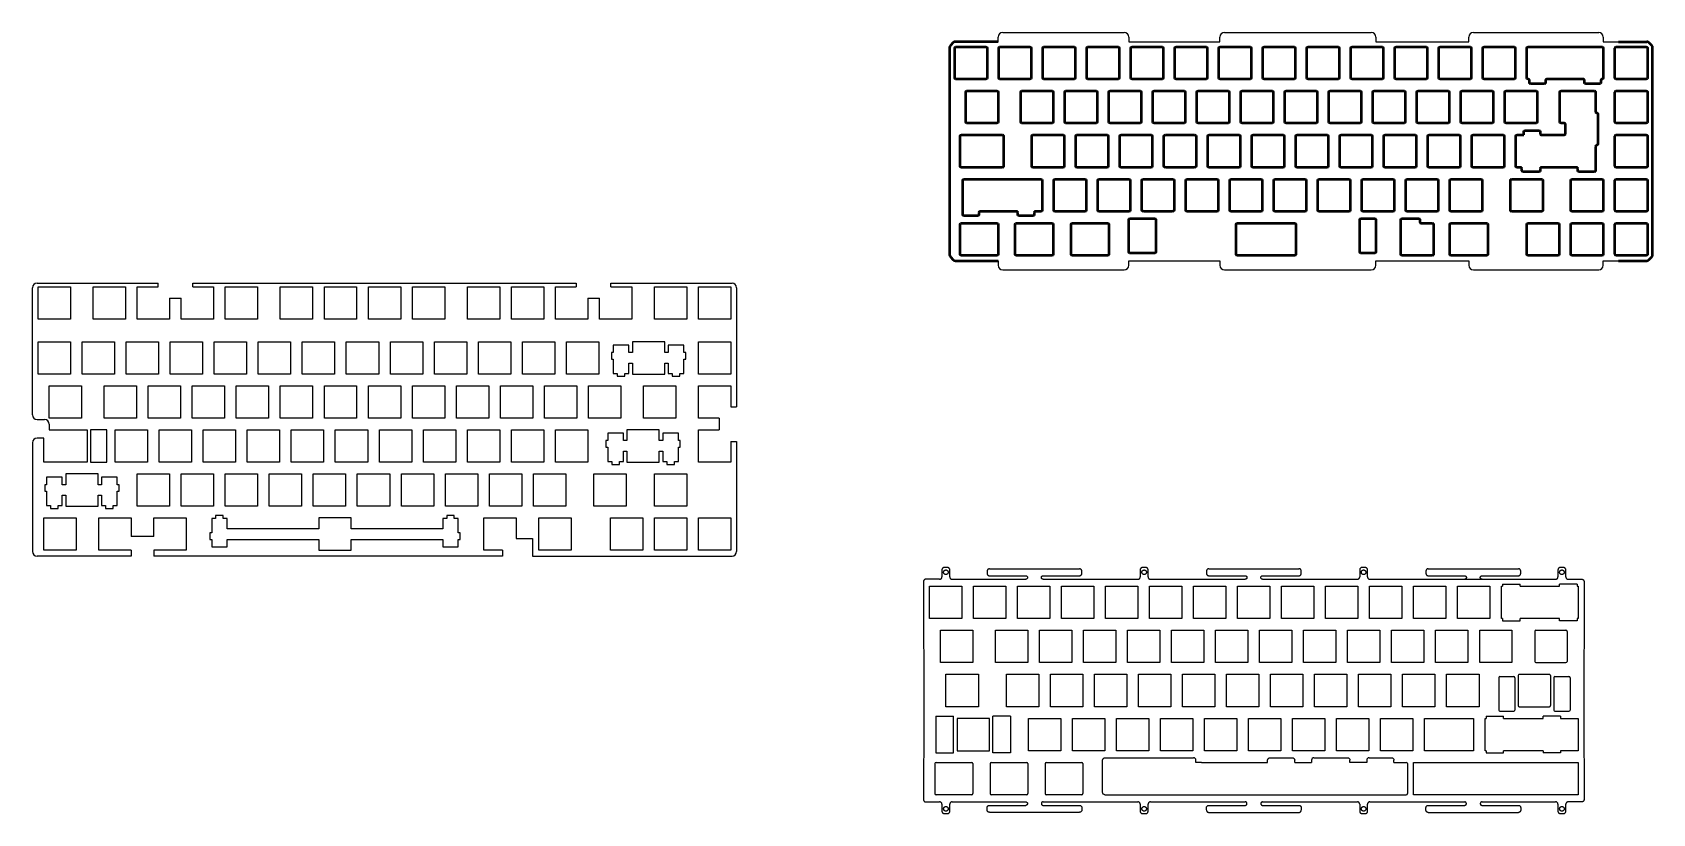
# Model space of a CAD drawing. Header units: millimetres. Extents: x 100 to 801, y 170 to 508.
import ezdxf

# ---------------------------------------------------------------- set-up
doc = ezdxf.new("R2010")
doc.units = ezdxf.units.MM
doc.linetypes.add('PHANTOM2', pattern=[31.75, 15.875, -3.175, 3.175, -3.175, 3.175, -3.175])
doc.layers.add('Reference', color=7, linetype='PHANTOM2', lineweight=25)
doc.layers.add('Visible', color=7, linetype='Continuous', lineweight=50)

msp = doc.modelspace()

# ---------------------------------------------------------------- linework, layer by layer
for p, q in [((517.97, 504.04), (517.97, 506.04)), ((519.97, 508.04), (572.48, 508.04)), ((574.48, 506.04), (574.48, 504.04)), ((613.98, 504.04), (613.98, 506.04)), ((615.98, 508.04), (679.48, 508.04)), ((681.48, 506.04), (681.48, 504.04)), ((721.66, 504.04), (721.66, 506.04)), ((723.66, 508.04), (777.91, 508.04)), ((779.91, 506.04), (779.91, 504.04)), ((574.48, 504.04), (613.98, 504.04)), ((681.48, 504.04), (721.66, 504.04)), ((779.91, 504.04), (786.44, 504.04)), ((517.97, 409.29), (517.97, 407.29)), ((574.48, 407.29), (574.48, 409.29)), ((574.48, 409.29), (613.98, 409.29)), ((613.98, 409.29), (613.98, 407.29)), ((681.48, 407.29), (681.48, 409.29)), ((681.48, 409.29), (721.66, 409.29)), ((721.66, 409.29), (721.66, 407.29)), ((779.91, 407.29), (779.91, 409.29)), ((779.91, 409.29), (786.44, 409.29)), ((519.97, 405.29), (572.48, 405.29)), ((615.98, 405.29), (679.48, 405.29)), ((723.66, 405.29), (777.91, 405.29)), ((514.18, 275.97), (553.18, 275.97)), ((609.17, 276.02), (648.17, 276.02)), ((704.15, 276.02), (743.15, 276.02)), ((485.66, 270.47), (485.74, 211.87)), ((498.05, 271.47), (529.93, 271.47)), ((537.43, 271.47), (578.47, 271.47)), ((583.87, 271.47), (624.92, 271.47)), ((632.42, 271.47), (673.46, 271.47)), ((678.86, 271.47), (719.9, 271.47)), ((718.24, 271.47), (759.28, 271.47)), ((771.56, 270.47), (771.49, 211.87)), ((750.2, 248.87), (750.2, 235.87)), ((750.7, 249.37), (763.7, 249.37)), ((764.2, 248.87), (764.2, 235.87)), ((750.7, 235.37), (763.7, 235.37)), ((734.62, 228.82), (734.62, 214.82)), ((735.12, 229.32), (741.12, 229.32)), ((741.62, 228.82), (741.62, 214.82)), ((743.05, 229.82), (743.05, 216.82)), ((743.55, 230.32), (756.55, 230.32)), ((757.05, 229.82), (757.05, 216.82)), ((758.49, 228.82), (758.49, 214.82)), ((758.99, 229.32), (764.99, 229.32)), ((765.49, 228.82), (765.49, 214.82)), ((485.74, 211.87), (485.66, 176.13)), ((735.12, 214.32), (741.12, 214.32)), ((743.55, 216.32), (756.55, 216.32)), ((753.82, 211.27), (753.82, 212.24)), ((758.99, 214.32), (764.99, 214.32)), ((771.49, 211.87), (771.56, 176.13)), ((753.82, 197.28), (753.82, 196.31)), ((490.64, 191.73), (490.64, 178.73)), ((491.14, 192.23), (506.52, 192.23)), ((507.02, 191.73), (507.02, 178.73)), ((514.45, 191.73), (514.45, 178.73)), ((514.95, 192.23), (530.33, 192.23)), ((530.83, 191.73), (530.83, 178.73)), ((538.27, 191.73), (538.27, 178.73)), ((538.77, 192.23), (554.15, 192.23)), ((554.65, 191.73), (554.65, 178.73)), ((506.52, 178.23), (491.14, 178.23)), ((530.33, 178.23), (514.95, 178.23)), ((554.15, 178.23), (538.77, 178.23)), ((498.05, 175.13), (529.93, 175.13)), ((514.18, 170.63), (553.18, 170.63)), ((537.43, 175.13), (578.47, 175.13)), ((583.87, 175.13), (624.92, 175.13)), ((609.17, 170.57), (648.17, 170.57)), ((632.42, 175.13), (673.46, 175.13)), ((678.86, 175.13), (719.9, 175.13)), ((704.15, 170.57), (743.15, 170.57)), ((727.4, 175.13), (759.28, 175.13))]:
    msp.add_line(p, q)
at = {"color": 0}
for p, q in [((99.98, 342.53), (99.98, 397.56)), ((101.98, 399.56), (154.36, 399.56)), ((102.5, 398.03), (116.5, 398.03)), ((102.5, 384.03), (102.5, 398.03)), ((116.5, 398.03), (116.5, 384.03)), ((126.31, 398.03), (140.31, 398.03)), ((126.31, 384.03), (126.31, 398.03)), ((140.31, 398.03), (140.31, 384.03)), ((145.36, 398.03), (154.35, 398.03)), ((145.36, 384.03), (145.36, 398.03)), ((159.36, 393.03), (159.36, 384.03)), ((164.41, 384.03), (164.41, 393.03)), ((169.41, 398.03), (178.41, 398.03)), ((178.41, 398.03), (178.41, 384.03)), ((183.46, 398.03), (197.46, 398.03)), ((183.46, 384.03), (183.46, 398.03)), ((197.46, 398.03), (197.46, 384.03)), ((207.28, 398.03), (221.27, 398.03)), ((207.28, 384.03), (207.28, 398.03)), ((221.27, 398.03), (221.27, 384.03)), ((226.33, 398.03), (240.32, 398.03)), ((226.33, 384.03), (226.33, 398.03)), ((240.32, 398.03), (240.32, 384.03)), ((245.38, 398.03), (259.37, 398.03)), ((245.38, 384.03), (245.38, 398.03)), ((259.37, 398.03), (259.37, 384.03)), ((264.43, 398.03), (278.42, 398.03)), ((264.43, 384.03), (264.43, 398.03)), ((278.42, 398.03), (278.42, 384.03)), ((288.24, 398.03), (302.24, 398.03)), ((288.24, 384.03), (288.24, 398.03)), ((302.24, 398.03), (302.24, 384.03)), ((307.29, 398.03), (321.29, 398.03)), ((307.29, 384.03), (307.29, 398.03)), ((321.29, 398.03), (321.29, 384.03)), ((326.34, 398.03), (335.34, 398.03)), ((326.34, 384.03), (326.34, 398.03)), ((340.34, 393.03), (340.34, 384.03)), ((345.39, 384.03), (345.39, 393.03)), ((350.39, 398.03), (359.39, 398.03)), ((359.39, 398.03), (359.39, 384.03)), ((369.2, 398.03), (383.2, 398.03)), ((369.2, 384.03), (369.2, 398.03)), ((383.2, 398.03), (383.2, 384.03)), ((388.25, 398.03), (402.25, 398.03)), ((388.25, 384.03), (388.25, 398.03)), ((402.25, 398.03), (402.25, 384.03)), ((404.78, 397.56), (404.78, 346.12)), ((116.5, 384.03), (102.5, 384.03)), ((140.31, 384.03), (126.31, 384.03)), ((159.36, 384.03), (145.36, 384.03)), ((178.41, 384.03), (164.41, 384.03)), ((197.46, 384.03), (183.46, 384.03)), ((221.27, 384.03), (207.28, 384.03)), ((240.32, 384.03), (226.33, 384.03)), ((259.37, 384.03), (245.38, 384.03)), ((278.42, 384.03), (264.43, 384.03)), ((302.24, 384.03), (288.24, 384.03)), ((321.29, 384.03), (307.29, 384.03)), ((340.34, 384.03), (326.34, 384.03)), ((359.39, 384.03), (345.39, 384.03)), ((383.2, 384.03), (369.2, 384.03)), ((402.25, 384.03), (388.25, 384.03)), ((102.5, 374.22), (116.5, 374.22)), ((102.5, 360.22), (102.5, 374.22)), ((116.5, 374.22), (116.5, 360.22)), ((121.55, 374.22), (135.55, 374.22)), ((121.55, 360.22), (121.55, 374.22)), ((135.55, 374.22), (135.55, 360.22)), ((140.6, 374.22), (154.6, 374.22)), ((140.6, 360.22), (140.6, 374.22)), ((154.6, 374.22), (154.6, 360.22)), ((159.65, 374.22), (173.65, 374.22)), ((159.65, 360.22), (159.65, 374.22)), ((173.65, 374.22), (173.65, 360.22)), ((178.7, 374.22), (192.7, 374.22)), ((178.7, 360.22), (178.7, 374.22)), ((192.7, 374.22), (192.7, 360.22)), ((197.75, 374.22), (211.75, 374.22)), ((197.75, 360.22), (197.75, 374.22)), ((211.75, 374.22), (211.75, 360.22)), ((216.8, 374.22), (230.8, 374.22)), ((216.8, 360.22), (216.8, 374.22)), ((230.8, 374.22), (230.8, 360.22)), ((235.85, 374.22), (249.85, 374.22)), ((235.85, 360.22), (235.85, 374.22)), ((249.85, 374.22), (249.85, 360.22)), ((254.9, 374.22), (268.9, 374.22)), ((254.9, 360.22), (254.9, 374.22)), ((268.9, 374.22), (268.9, 360.22)), ((273.95, 374.22), (287.95, 374.22)), ((273.95, 360.22), (273.95, 374.22)), ((287.95, 374.22), (287.95, 360.22)), ((293, 374.22), (307, 374.22)), ((293, 360.22), (293, 374.22)), ((307, 374.22), (307, 360.22)), ((312.05, 374.22), (326.05, 374.22)), ((312.05, 360.22), (312.05, 374.22)), ((326.05, 374.22), (326.05, 360.22)), ((331.1, 374.22), (345.1, 374.22)), ((331.1, 360.22), (331.1, 374.22)), ((345.1, 374.22), (345.1, 360.22)), ((358.15, 372.75), (351.4, 372.75)), ((351.4, 372.75), (351.4, 369.52)), ((358.15, 369.52), (358.15, 372.75)), ((359.68, 374.22), (359.68, 369.52)), ((373.67, 374.22), (359.68, 374.22)), ((373.67, 369.52), (373.67, 374.22)), ((381.95, 372.75), (375.2, 372.75)), ((375.2, 372.75), (375.2, 369.52)), ((381.95, 369.52), (381.95, 372.75)), ((388.25, 374.22), (402.25, 374.22)), ((388.25, 360.22), (388.25, 374.22)), ((402.25, 374.22), (402.25, 360.22)), ((351.4, 369.52), (350.57, 369.52)), ((350.57, 369.52), (350.57, 366.72)), ((350.57, 366.72), (351.4, 366.72)), ((351.4, 366.72), (351.4, 360.45)), ((359.68, 369.52), (358.15, 369.52)), ((358.15, 360.45), (358.15, 364.92)), ((358.15, 364.92), (359.68, 364.92)), ((359.68, 364.92), (359.68, 360.22)), ((375.2, 369.52), (373.67, 369.52)), ((373.67, 360.22), (373.67, 364.92)), ((373.67, 364.92), (375.2, 364.92)), ((375.2, 364.92), (375.2, 360.45)), ((382.78, 369.52), (381.95, 369.52)), ((381.95, 360.45), (381.95, 366.72)), ((381.95, 366.72), (382.78, 366.72)), ((382.78, 366.72), (382.78, 369.52)), ((116.5, 360.22), (102.5, 360.22)), ((135.55, 360.22), (121.55, 360.22)), ((154.6, 360.22), (140.6, 360.22)), ((173.65, 360.22), (159.65, 360.22)), ((192.7, 360.22), (178.7, 360.22)), ((211.75, 360.22), (197.75, 360.22)), ((230.8, 360.22), (216.8, 360.22)), ((249.85, 360.22), (235.85, 360.22)), ((268.9, 360.22), (254.9, 360.22)), ((287.95, 360.22), (273.95, 360.22)), ((307, 360.22), (293, 360.22)), ((326.05, 360.22), (312.05, 360.22)), ((345.1, 360.22), (331.1, 360.22)), ((351.4, 360.45), (353.12, 360.45)), ((353.12, 360.45), (353.12, 359.25)), ((353.12, 359.25), (356.42, 359.25)), ((356.42, 359.25), (356.42, 360.45)), ((356.42, 360.45), (358.15, 360.45)), ((359.68, 360.22), (373.67, 360.22)), ((375.2, 360.45), (376.93, 360.45)), ((376.93, 360.45), (376.93, 359.25)), ((376.93, 359.25), (380.22, 359.25)), ((380.22, 359.25), (380.22, 360.45)), ((380.22, 360.45), (381.95, 360.45)), ((402.25, 360.22), (388.25, 360.22)), ((107.26, 355.17), (121.26, 355.17)), ((107.26, 341.17), (107.26, 355.17)), ((121.26, 355.17), (121.26, 341.17)), ((131.07, 355.17), (145.07, 355.17)), ((131.07, 341.17), (131.07, 355.17)), ((145.07, 355.17), (145.07, 341.17)), ((150.12, 355.17), (164.12, 355.17)), ((150.12, 341.17), (150.12, 355.17)), ((164.12, 355.17), (164.12, 341.17)), ((169.17, 355.17), (183.17, 355.17)), ((169.17, 341.17), (169.17, 355.17)), ((183.17, 355.17), (183.17, 341.17)), ((188.22, 355.17), (202.22, 355.17)), ((188.22, 341.17), (188.22, 355.17)), ((202.22, 355.17), (202.22, 341.17)), ((207.28, 355.17), (221.27, 355.17)), ((207.28, 341.17), (207.28, 355.17)), ((221.27, 355.17), (221.27, 341.17)), ((226.33, 355.17), (240.32, 355.17)), ((226.33, 341.17), (226.33, 355.17)), ((240.32, 355.17), (240.32, 341.17)), ((245.38, 355.17), (259.37, 355.17)), ((245.38, 341.17), (245.38, 355.17)), ((259.37, 355.17), (259.37, 341.17)), ((264.43, 355.17), (278.42, 355.17)), ((264.43, 341.17), (264.43, 355.17)), ((278.42, 355.17), (278.42, 341.17)), ((283.48, 355.17), (297.47, 355.17)), ((283.48, 341.17), (283.48, 355.17)), ((297.47, 355.17), (297.47, 341.17)), ((302.53, 355.17), (316.52, 355.17)), ((302.53, 341.17), (302.53, 355.17)), ((316.52, 355.17), (316.52, 341.17)), ((321.58, 355.17), (335.57, 355.17)), ((321.58, 341.17), (321.58, 355.17)), ((335.57, 355.17), (335.57, 341.17)), ((340.63, 355.17), (354.62, 355.17)), ((340.63, 341.17), (340.63, 355.17)), ((354.62, 355.17), (354.62, 341.17)), ((364.44, 355.17), (378.44, 355.17)), ((364.44, 341.17), (364.44, 355.17)), ((378.44, 355.17), (378.44, 341.17)), ((388.25, 355.17), (402.25, 355.17)), ((388.25, 341.17), (388.25, 355.17)), ((402.25, 355.17), (402.25, 346.12)), ((121.26, 341.17), (107.26, 341.17)), ((145.07, 341.17), (131.07, 341.17)), ((164.12, 341.17), (150.12, 341.17)), ((183.17, 341.17), (169.17, 341.17)), ((202.22, 341.17), (188.22, 341.17)), ((221.27, 341.17), (207.28, 341.17)), ((240.32, 341.17), (226.33, 341.17)), ((259.37, 341.17), (245.38, 341.17)), ((278.42, 341.17), (264.43, 341.17)), ((297.47, 341.17), (283.48, 341.17)), ((316.52, 341.17), (302.53, 341.17)), ((335.57, 341.17), (321.58, 341.17)), ((354.62, 341.17), (340.63, 341.17)), ((378.44, 341.17), (364.44, 341.17)), ((397.25, 341.17), (388.25, 341.17)), ((123.64, 336.12), (123.64, 322.12)), ((135.84, 336.12), (149.84, 336.12)), ((135.84, 322.12), (135.84, 336.12)), ((149.84, 336.12), (149.84, 322.12)), ((154.89, 336.12), (168.89, 336.12)), ((154.89, 322.12), (154.89, 336.12)), ((168.89, 336.12), (168.89, 322.12)), ((173.94, 336.12), (187.94, 336.12)), ((173.94, 322.12), (173.94, 336.12)), ((187.94, 336.12), (187.94, 322.12)), ((192.99, 336.12), (206.99, 336.12)), ((192.99, 322.12), (192.99, 336.12)), ((206.99, 336.12), (206.99, 322.12)), ((212.04, 336.12), (226.04, 336.12)), ((212.04, 322.12), (212.04, 336.12)), ((226.04, 336.12), (226.04, 322.12)), ((231.09, 336.12), (245.09, 336.12)), ((231.09, 322.12), (231.09, 336.12)), ((245.09, 336.12), (245.09, 322.12)), ((250.14, 336.12), (264.14, 336.12)), ((250.14, 322.12), (250.14, 336.12)), ((264.14, 336.12), (264.14, 322.12)), ((269.19, 336.12), (283.19, 336.12)), ((269.19, 322.12), (269.19, 336.12)), ((283.19, 336.12), (283.19, 322.12)), ((288.24, 336.12), (302.24, 336.12)), ((288.24, 322.12), (288.24, 336.12)), ((302.24, 336.12), (302.24, 322.12)), ((307.29, 336.12), (321.29, 336.12)), ((307.29, 322.12), (307.29, 336.12)), ((321.29, 336.12), (321.29, 322.12)), ((326.34, 336.12), (340.34, 336.12)), ((326.34, 322.12), (326.34, 336.12)), ((340.34, 336.12), (340.34, 322.12)), ((349.02, 331.42), (348.19, 331.42)), ((348.19, 331.42), (348.19, 328.62)), ((355.77, 334.65), (349.02, 334.65)), ((349.02, 334.65), (349.02, 331.42)), ((355.77, 331.42), (355.77, 334.65)), ((357.29, 331.42), (355.77, 331.42)), ((357.29, 336.12), (357.29, 331.42)), ((371.29, 336.12), (357.29, 336.12)), ((371.29, 331.42), (371.29, 336.12)), ((372.82, 331.42), (371.29, 331.42)), ((379.57, 334.65), (372.82, 334.65)), ((372.82, 334.65), (372.82, 331.42)), ((379.57, 331.42), (379.57, 334.65)), ((380.39, 331.42), (379.57, 331.42)), ((380.39, 328.62), (380.39, 331.42)), ((388.25, 336.12), (397.25, 336.12)), ((388.25, 322.12), (388.25, 336.12)), ((402.25, 331.12), (402.25, 322.12)), ((348.19, 328.62), (349.02, 328.62)), ((349.02, 328.62), (349.02, 322.35)), ((355.77, 322.35), (355.77, 326.82)), ((355.77, 326.82), (357.29, 326.82)), ((357.29, 326.82), (357.29, 322.12)), ((371.29, 322.12), (371.29, 326.82)), ((371.29, 326.82), (372.82, 326.82)), ((372.82, 326.82), (372.82, 322.35)), ((379.57, 322.35), (379.57, 328.62)), ((379.57, 328.62), (380.39, 328.62)), ((123.64, 322.12), (104.88, 322.12)), ((112.88, 315.6), (106.13, 315.6)), ((106.13, 315.6), (106.13, 312.37)), ((112.88, 312.37), (112.88, 315.6)), ((114.41, 317.07), (114.41, 312.37)), ((128.41, 317.07), (114.41, 317.07)), ((128.41, 312.37), (128.41, 317.07)), ((136.68, 315.6), (129.93, 315.6)), ((129.93, 315.6), (129.93, 312.37)), ((149.84, 322.12), (135.84, 322.12)), ((136.68, 312.37), (136.68, 315.6)), ((145.36, 317.07), (159.36, 317.07)), ((145.36, 303.07), (145.36, 317.07)), ((168.89, 322.12), (154.89, 322.12)), ((159.36, 317.07), (159.36, 303.07)), ((164.41, 317.07), (178.41, 317.07)), ((164.41, 303.07), (164.41, 317.07)), ((187.94, 322.12), (173.94, 322.12)), ((178.41, 317.07), (178.41, 303.07)), ((183.46, 317.07), (197.46, 317.07)), ((183.46, 303.07), (183.46, 317.07)), ((206.99, 322.12), (192.99, 322.12)), ((197.46, 317.07), (197.46, 303.07)), ((202.51, 317.07), (216.51, 317.07)), ((202.51, 303.07), (202.51, 317.07)), ((226.04, 322.12), (212.04, 322.12)), ((216.51, 317.07), (216.51, 303.07)), ((221.56, 317.07), (235.56, 317.07)), ((221.56, 303.07), (221.56, 317.07)), ((245.09, 322.12), (231.09, 322.12)), ((235.56, 317.07), (235.56, 303.07)), ((240.61, 317.07), (254.61, 317.07)), ((240.61, 303.07), (240.61, 317.07)), ((264.14, 322.12), (250.14, 322.12)), ((254.61, 317.07), (254.61, 303.07)), ((259.66, 317.07), (273.66, 317.07)), ((259.66, 303.07), (259.66, 317.07)), ((283.19, 322.12), (269.19, 322.12)), ((273.66, 317.07), (273.66, 303.07)), ((278.71, 317.07), (292.71, 317.07)), ((278.71, 303.07), (278.71, 317.07)), ((302.24, 322.12), (288.24, 322.12)), ((292.71, 317.07), (292.71, 303.07)), ((297.76, 317.07), (311.76, 317.07)), ((297.76, 303.07), (297.76, 317.07)), ((321.29, 322.12), (307.29, 322.12)), ((311.76, 317.07), (311.76, 303.07)), ((316.81, 317.07), (330.81, 317.07)), ((316.81, 303.07), (316.81, 317.07)), ((340.34, 322.12), (326.34, 322.12)), ((330.81, 317.07), (330.81, 303.07)), ((343.01, 317.07), (357.01, 317.07)), ((343.01, 303.07), (343.01, 317.07)), ((349.02, 322.35), (350.74, 322.35)), ((350.74, 322.35), (350.74, 321.15)), ((350.74, 321.15), (354.04, 321.15)), ((354.04, 321.15), (354.04, 322.35)), ((354.04, 322.35), (355.77, 322.35)), ((357.01, 317.07), (357.01, 303.07)), ((357.29, 322.12), (371.29, 322.12)), ((369.2, 317.07), (383.2, 317.07)), ((369.2, 303.07), (369.2, 317.07)), ((372.82, 322.35), (374.54, 322.35)), ((374.54, 322.35), (374.54, 321.15)), ((374.54, 321.15), (377.84, 321.15)), ((377.84, 321.15), (377.84, 322.35)), ((377.84, 322.35), (379.57, 322.35)), ((383.2, 317.07), (383.2, 303.07)), ((402.25, 322.12), (388.25, 322.12)), ((106.13, 312.37), (105.31, 312.37)), ((105.31, 312.37), (105.31, 309.57)), ((105.31, 309.57), (106.13, 309.57)), ((106.13, 309.57), (106.13, 303.3)), ((114.41, 312.37), (112.88, 312.37)), ((129.93, 312.37), (128.41, 312.37)), ((137.51, 312.37), (136.68, 312.37)), ((136.68, 303.3), (136.68, 309.57)), ((136.68, 309.57), (137.51, 309.57)), ((137.51, 309.57), (137.51, 312.37)), ((106.13, 303.3), (107.86, 303.3)), ((107.86, 303.3), (107.86, 302.1)), ((107.86, 302.1), (111.16, 302.1)), ((111.16, 302.1), (111.16, 303.3)), ((111.16, 303.3), (112.88, 303.3)), ((112.88, 303.3), (112.88, 307.77)), ((112.88, 307.77), (114.41, 307.77)), ((114.41, 307.77), (114.41, 303.07)), ((114.41, 303.07), (128.41, 303.07)), ((128.41, 303.07), (128.41, 307.77)), ((128.41, 307.77), (129.93, 307.77)), ((129.93, 307.77), (129.93, 303.3)), ((129.93, 303.3), (131.65, 303.3)), ((131.65, 303.3), (131.65, 302.1)), ((131.65, 302.1), (134.96, 302.1)), ((134.96, 302.1), (134.96, 303.3)), ((134.96, 303.3), (136.68, 303.3)), ((159.36, 303.07), (145.36, 303.07)), ((178.41, 303.07), (164.41, 303.07)), ((197.46, 303.07), (183.46, 303.07)), ((216.51, 303.07), (202.51, 303.07)), ((235.56, 303.07), (221.56, 303.07)), ((254.61, 303.07), (240.61, 303.07)), ((273.66, 303.07), (259.66, 303.07)), ((292.71, 303.07), (278.71, 303.07)), ((311.76, 303.07), (297.76, 303.07)), ((330.81, 303.07), (316.81, 303.07)), ((357.01, 303.07), (343.01, 303.07)), ((383.2, 303.07), (369.2, 303.07)), ((104.88, 298.02), (118.88, 298.02)), ((104.88, 284.02), (104.88, 298.02)), ((118.88, 298.02), (118.88, 284.02)), ((128.69, 298.02), (142.69, 298.02)), ((128.69, 284.02), (128.69, 298.02)), ((142.69, 298.02), (142.69, 290.02)), ((152.51, 298.02), (166.51, 298.02)), ((152.51, 290.02), (152.51, 298.02)), ((166.51, 298.02), (166.51, 284.02)), ((179.29, 297.79), (177.57, 297.79)), ((177.57, 297.79), (177.57, 291.52)), ((182.59, 298.99), (179.29, 298.99)), ((179.29, 298.99), (179.29, 297.79)), ((182.59, 297.79), (182.59, 298.99)), ((184.32, 297.79), (182.59, 297.79)), ((184.32, 293.32), (184.32, 297.79)), ((237.94, 298.02), (223.94, 298.02)), ((223.94, 298.02), (223.94, 293.32)), ((237.94, 293.32), (237.94, 298.02)), ((279.29, 297.79), (277.57, 297.79)), ((277.57, 297.79), (277.57, 293.32)), ((282.59, 298.99), (279.29, 298.99)), ((279.29, 298.99), (279.29, 297.79)), ((282.59, 297.79), (282.59, 298.99)), ((284.32, 297.79), (282.59, 297.79)), ((284.32, 291.52), (284.32, 297.79)), ((295.38, 298.02), (309.38, 298.02)), ((295.38, 284.02), (295.38, 298.02)), ((309.38, 298.02), (309.38, 289.02)), ((319.19, 298.02), (333.19, 298.02)), ((319.19, 284.02), (319.19, 298.02)), ((333.19, 298.02), (333.19, 284.02)), ((350.15, 298.02), (364.15, 298.02)), ((350.15, 284.02), (350.15, 298.02)), ((364.15, 298.02), (364.15, 284.02)), ((369.2, 298.02), (383.2, 298.02)), ((369.2, 284.02), (369.2, 298.02)), ((383.2, 298.02), (383.2, 284.02)), ((388.25, 298.02), (402.25, 298.02)), ((388.25, 284.02), (388.25, 298.02)), ((402.25, 298.02), (402.25, 284.02)), ((177.57, 291.52), (176.74, 291.52)), ((176.74, 291.52), (176.74, 288.72)), ((176.74, 288.72), (177.57, 288.72)), ((177.57, 288.72), (177.57, 285.49)), ((223.94, 293.32), (184.32, 293.32)), ((184.32, 285.49), (184.32, 288.72)), ((184.32, 288.72), (223.94, 288.72)), ((223.94, 288.72), (223.94, 284.02)), ((277.57, 293.32), (237.94, 293.32)), ((237.94, 284.02), (237.94, 288.72)), ((237.94, 288.72), (277.57, 288.72)), ((277.57, 288.72), (277.57, 285.49)), ((285.14, 291.52), (284.32, 291.52)), ((284.32, 285.49), (284.32, 288.72)), ((284.32, 288.72), (285.14, 288.72)), ((285.14, 288.72), (285.14, 291.52)), ((118.88, 284.02), (104.88, 284.02)), ((142.69, 284.02), (128.69, 284.02)), ((166.51, 284.02), (152.51, 284.02)), ((303.42, 281.49), (152.53, 281.49)), ((177.57, 285.49), (184.32, 285.49)), ((223.94, 284.02), (237.94, 284.02)), ((277.57, 285.49), (284.32, 285.49)), ((303.42, 284.02), (295.38, 284.02)), ((333.19, 284.02), (319.19, 284.02)), ((364.15, 284.02), (350.15, 284.02)), ((383.2, 284.02), (369.2, 284.02)), ((402.25, 284.02), (388.25, 284.02)), ((507.31, 268.42), (521.31, 268.42)), ((507.31, 254.43), (507.31, 268.42)), ((521.31, 268.42), (521.31, 254.43)), ((526.36, 268.42), (540.36, 268.42)), ((526.36, 254.43), (526.36, 268.42)), ((540.36, 268.42), (540.36, 254.43)), ((545.41, 268.42), (559.41, 268.42)), ((545.41, 254.43), (545.41, 268.42)), ((559.41, 268.42), (559.41, 254.43)), ((564.46, 268.42), (578.46, 268.42)), ((564.46, 254.43), (564.46, 268.42)), ((578.46, 268.42), (578.46, 254.43)), ((583.51, 268.42), (597.51, 268.42)), ((583.51, 254.43), (583.51, 268.42)), ((597.51, 268.42), (597.51, 254.43)), ((602.56, 268.42), (616.56, 268.42)), ((602.56, 254.43), (602.56, 268.42)), ((616.56, 268.42), (616.56, 254.43)), ((621.61, 268.42), (635.61, 268.42)), ((621.61, 254.43), (621.61, 268.42)), ((635.61, 268.42), (635.61, 254.43)), ((640.66, 268.42), (654.66, 268.42)), ((640.66, 254.43), (640.66, 268.42)), ((654.66, 268.42), (654.66, 254.43)), ((659.71, 268.42), (673.71, 268.42)), ((659.71, 254.43), (659.71, 268.42)), ((673.71, 268.42), (673.71, 254.43)), ((678.76, 268.42), (692.76, 268.42)), ((678.76, 254.43), (678.76, 268.42)), ((692.76, 268.42), (692.76, 254.43)), ((697.81, 268.42), (711.81, 268.42)), ((697.81, 254.43), (697.81, 268.42)), ((711.81, 268.42), (711.81, 254.43)), ((716.86, 268.42), (730.86, 268.42)), ((716.86, 254.43), (716.86, 268.42)), ((730.86, 268.42), (730.86, 254.43)), ((735.91, 268.42), (736.33, 268.42)), ((735.91, 254.43), (735.91, 268.42)), ((736.33, 269.39), (736.33, 268.42)), ((736.33, 269.39), (743.91, 269.39)), ((743.91, 268.42), (743.91, 269.39)), ((743.91, 268.42), (760.96, 268.42)), ((760.96, 268.42), (760.96, 269.39)), ((768.54, 269.39), (760.96, 269.39)), ((768.54, 269.39), (768.54, 268.42)), ((768.54, 268.42), (768.96, 268.42)), ((768.96, 268.42), (768.96, 254.43)), ((521.31, 254.43), (507.31, 254.43)), ((540.36, 254.43), (526.36, 254.43)), ((559.41, 254.43), (545.41, 254.43)), ((578.46, 254.43), (564.46, 254.43)), ((597.51, 254.43), (583.51, 254.43)), ((616.56, 254.43), (602.56, 254.43)), ((635.61, 254.43), (621.61, 254.43)), ((654.66, 254.43), (640.66, 254.43)), ((673.71, 254.43), (659.71, 254.43)), ((692.76, 254.43), (678.76, 254.43)), ((711.81, 254.43), (697.81, 254.43)), ((730.86, 254.43), (716.86, 254.43)), ((736.33, 254.43), (735.91, 254.43)), ((736.33, 254.43), (736.33, 253.46)), ((736.33, 253.46), (743.91, 253.46)), ((760.96, 254.43), (743.91, 254.43)), ((743.91, 253.46), (743.91, 254.43)), ((760.96, 253.46), (760.96, 254.43)), ((768.54, 253.46), (760.96, 253.46)), ((768.96, 254.43), (768.54, 254.43)), ((768.54, 254.43), (768.54, 253.46)), ((493.02, 249.37), (507.02, 249.37)), ((493.02, 235.38), (493.02, 249.37)), ((507.02, 249.37), (507.02, 235.38)), ((516.84, 249.37), (530.83, 249.37)), ((516.84, 235.38), (516.84, 249.37)), ((530.83, 249.37), (530.83, 235.38)), ((535.89, 249.37), (549.88, 249.37)), ((535.89, 235.38), (535.89, 249.37)), ((549.88, 249.37), (549.88, 235.38)), ((554.94, 249.37), (568.93, 249.37)), ((554.94, 235.38), (554.94, 249.37)), ((568.93, 249.37), (568.93, 235.38)), ((573.99, 249.37), (587.98, 249.37)), ((573.99, 235.38), (573.99, 249.37)), ((587.98, 249.37), (587.98, 235.38)), ((593.04, 249.37), (607.03, 249.37)), ((593.04, 235.38), (593.04, 249.37)), ((607.03, 249.37), (607.03, 235.38)), ((612.09, 249.37), (626.08, 249.37)), ((612.09, 235.38), (612.09, 249.37)), ((626.08, 249.37), (626.08, 235.38)), ((631.14, 249.37), (645.13, 249.37)), ((631.14, 235.38), (631.14, 249.37)), ((645.13, 249.37), (645.13, 235.38)), ((650.19, 249.37), (664.18, 249.37)), ((650.19, 235.38), (650.19, 249.37)), ((664.18, 249.37), (664.18, 235.38)), ((669.24, 249.37), (683.23, 249.37)), ((669.24, 235.38), (669.24, 249.37)), ((683.23, 249.37), (683.23, 235.38)), ((688.29, 249.37), (702.28, 249.37)), ((688.29, 235.38), (688.29, 249.37)), ((702.28, 249.37), (702.28, 235.38)), ((707.34, 249.37), (721.33, 249.37)), ((707.34, 235.38), (707.34, 249.37)), ((721.33, 249.37), (721.33, 235.38)), ((726.39, 249.37), (740.38, 249.37)), ((726.39, 235.38), (726.39, 249.37)), ((740.38, 249.37), (740.38, 235.38)), ((507.02, 235.38), (493.02, 235.38)), ((530.83, 235.38), (516.84, 235.38)), ((549.88, 235.38), (535.89, 235.38)), ((568.93, 235.38), (554.94, 235.38)), ((587.98, 235.38), (573.99, 235.38)), ((607.03, 235.38), (593.04, 235.38)), ((626.08, 235.38), (612.09, 235.38)), ((645.13, 235.38), (631.14, 235.38)), ((664.18, 235.38), (650.19, 235.38)), ((683.23, 235.38), (669.24, 235.38)), ((702.28, 235.38), (688.29, 235.38)), ((721.33, 235.38), (707.34, 235.38)), ((740.38, 235.38), (726.39, 235.38)), ((495.4, 230.32), (509.4, 230.32)), ((495.4, 216.33), (495.4, 230.32)), ((509.4, 230.32), (509.4, 216.33)), ((521.6, 230.32), (535.6, 230.32)), ((521.6, 216.33), (521.6, 230.32)), ((535.6, 230.32), (535.6, 216.33)), ((540.65, 230.32), (554.65, 230.32)), ((540.65, 216.33), (540.65, 230.32)), ((554.65, 230.32), (554.65, 216.33)), ((559.7, 230.32), (573.7, 230.32)), ((559.7, 216.33), (559.7, 230.32)), ((573.7, 230.32), (573.7, 216.33)), ((578.75, 230.32), (592.75, 230.32)), ((578.75, 216.33), (578.75, 230.32)), ((592.75, 230.32), (592.75, 216.33)), ((597.8, 230.32), (611.8, 230.32)), ((597.8, 216.33), (597.8, 230.32)), ((611.8, 230.32), (611.8, 216.33)), ((616.85, 230.32), (630.85, 230.32)), ((616.85, 216.33), (616.85, 230.32)), ((630.85, 230.32), (630.85, 216.33)), ((635.9, 230.32), (649.9, 230.32)), ((635.9, 216.33), (635.9, 230.32)), ((649.9, 230.32), (649.9, 216.33)), ((654.95, 230.32), (668.95, 230.32)), ((654.95, 216.33), (654.95, 230.32)), ((668.95, 230.32), (668.95, 216.33)), ((674, 230.32), (688, 230.32)), ((674, 216.33), (674, 230.32)), ((688, 230.32), (688, 216.33)), ((693.05, 230.32), (707.05, 230.32)), ((693.05, 216.33), (693.05, 230.32)), ((707.05, 230.32), (707.05, 216.33)), ((712.1, 230.32), (726.1, 230.32)), ((712.1, 216.33), (712.1, 230.32)), ((726.1, 230.32), (726.1, 216.33)), ((491.07, 212.24), (491.07, 196.31)), ((491.07, 212.24), (498.64, 212.24)), ((509.4, 216.33), (495.4, 216.33)), ((498.64, 196.31), (498.64, 212.24)), ((500.17, 211.27), (500.17, 197.28)), ((514.17, 211.27), (500.17, 211.27)), ((514.17, 197.28), (514.17, 211.27)), ((515.69, 196.31), (515.69, 212.24)), ((523.27, 212.24), (515.69, 212.24)), ((535.6, 216.33), (521.6, 216.33)), ((523.27, 212.24), (523.27, 196.31)), ((531.12, 211.27), (545.12, 211.27)), ((531.12, 197.28), (531.12, 211.27)), ((554.65, 216.33), (540.65, 216.33)), ((545.12, 211.27), (545.12, 197.28)), ((550.17, 211.27), (564.17, 211.27)), ((550.17, 197.28), (550.17, 211.27)), ((573.7, 216.33), (559.7, 216.33)), ((564.17, 211.27), (564.17, 197.28)), ((569.22, 211.27), (583.22, 211.27)), ((569.22, 197.28), (569.22, 211.27)), ((592.75, 216.33), (578.75, 216.33)), ((583.22, 211.27), (583.22, 197.28)), ((588.27, 211.27), (602.27, 211.27)), ((588.27, 197.28), (588.27, 211.27)), ((611.8, 216.33), (597.8, 216.33)), ((602.27, 211.27), (602.27, 197.28)), ((607.32, 211.27), (621.32, 211.27)), ((607.32, 197.28), (607.32, 211.27)), ((630.85, 216.33), (616.85, 216.33)), ((621.32, 211.27), (621.32, 197.28)), ((626.37, 211.27), (640.37, 211.27)), ((626.37, 197.28), (626.37, 211.27)), ((649.9, 216.33), (635.9, 216.33)), ((640.37, 211.27), (640.37, 197.28)), ((645.42, 211.27), (659.42, 211.27)), ((645.42, 197.28), (645.42, 211.27)), ((668.95, 216.33), (654.95, 216.33)), ((659.42, 211.27), (659.42, 197.28)), ((664.47, 211.27), (678.47, 211.27)), ((664.47, 197.28), (664.47, 211.27)), ((688, 216.33), (674, 216.33)), ((678.47, 211.27), (678.47, 197.28)), ((683.52, 211.27), (697.52, 211.27)), ((683.52, 197.28), (683.52, 211.27)), ((707.05, 216.33), (693.05, 216.33)), ((697.52, 211.27), (697.52, 197.28)), ((702.57, 211.27), (723.72, 211.27)), ((702.57, 197.28), (702.57, 211.27)), ((726.1, 216.33), (712.1, 216.33)), ((723.72, 211.27), (723.72, 197.28)), ((728.76, 211.27), (729.19, 211.27)), ((728.76, 197.28), (728.76, 211.27)), ((729.19, 212.24), (729.19, 211.27)), ((729.19, 212.24), (736.76, 212.24)), ((736.76, 211.27), (736.76, 212.24)), ((736.76, 211.27), (753.82, 211.27)), ((761.39, 212.24), (753.82, 212.24)), ((761.39, 212.24), (761.39, 211.27)), ((761.39, 211.27), (768.96, 211.27)), ((768.96, 211.27), (768.96, 197.28)), ((500.17, 197.28), (514.17, 197.28)), ((545.12, 197.28), (531.12, 197.28)), ((564.17, 197.28), (550.17, 197.28)), ((583.22, 197.28), (569.22, 197.28)), ((602.27, 197.28), (588.27, 197.28)), ((621.32, 197.28), (607.32, 197.28)), ((640.37, 197.28), (626.37, 197.28)), ((659.42, 197.28), (645.42, 197.28)), ((678.47, 197.28), (664.47, 197.28)), ((697.52, 197.28), (683.52, 197.28)), ((723.72, 197.28), (702.57, 197.28)), ((729.19, 197.28), (728.76, 197.28)), ((729.19, 197.28), (729.19, 196.31)), ((753.82, 197.28), (736.76, 197.28)), ((736.76, 196.31), (736.76, 197.28)), ((768.96, 197.28), (761.39, 197.28)), ((761.39, 197.28), (761.39, 196.31)), ((491.07, 196.31), (498.64, 196.31)), ((523.27, 196.31), (515.69, 196.31)), ((697.81, 192.22), (768.96, 192.22)), ((697.81, 178.23), (697.81, 192.22)), ((729.19, 196.31), (736.76, 196.31)), ((761.39, 196.31), (753.82, 196.31)), ((768.96, 192.22), (768.96, 178.23)), ((768.96, 178.23), (697.81, 178.23))]:
    msp.add_line(p, q, dxfattribs=at)
at = {"linetype": 'Continuous'}
for p, q in [((154.35, 398.03), (154.36, 399.56)), ((159.36, 393.03), (164.41, 393.03)), ((169.41, 398.03), (169.41, 399.56)), ((169.41, 399.56), (335.34, 399.56)), ((335.34, 399.56), (335.34, 398.03)), ((340.34, 393.03), (345.39, 393.03)), ((350.39, 398.03), (350.39, 399.56)), ((350.39, 399.56), (402.78, 399.56)), ((402.25, 346.12), (404.78, 346.12)), ((101.98, 340.53), (105.26, 340.53)), ((107.26, 338.53), (107.26, 336.12)), ((397.25, 341.17), (397.25, 336.12)), ((99.98, 330.53), (99.98, 283.49)), ((104.88, 332.53), (101.98, 332.53)), ((104.88, 322.12), (104.88, 332.53)), ((107.26, 336.12), (123.64, 336.12)), ((125.14, 336.12), (125.14, 322.12)), ((132.14, 336.12), (125.14, 336.12)), ((132.14, 322.12), (132.14, 336.12)), ((402.25, 331.12), (404.78, 331.12)), ((404.78, 331.12), (404.78, 283.49)), ((125.14, 322.12), (132.14, 322.12)), ((152.51, 290.02), (142.69, 290.02)), ((309.38, 289.02), (316.38, 289.02)), ((316.38, 289.02), (316.38, 281.49)), ((142.69, 281.49), (101.98, 281.49)), ((142.69, 284.02), (142.69, 281.49)), ((152.51, 284.02), (152.53, 281.49)), ((303.42, 284.02), (303.42, 281.49)), ((316.38, 281.49), (402.78, 281.49))]:
    msp.add_line(p, q, dxfattribs=at)
at = {"color": 7, "linetype": 'Continuous', "lineweight": 25}
for p, q in [((563.17, 179.23), (563.17, 193.23)), ((564.17, 194.23), (602.57, 194.23)), ((603.57, 192.23), (603.57, 193.23)), ((605.94, 192.23), (603.57, 192.23)), ((605.94, 192.23), (610.71, 192.23)), ((610.71, 192.23), (634.6, 192.23)), ((634.6, 192.23), (634.6, 193.23)), ((635.6, 194.23), (645.37, 194.23)), ((646.37, 192.23), (646.37, 193.23)), ((653.65, 193.23), (653.65, 192.23)), ((654.65, 194.23), (669.24, 194.23)), ((670.24, 192.23), (670.24, 193.23)), ((677.53, 192.23), (670.24, 192.23)), ((677.53, 193.23), (677.53, 192.23)), ((678.53, 194.23), (688.26, 194.23)), ((689.26, 192.23), (689.26, 193.23)), ((689.26, 192.23), (694.64, 192.23)), ((695.14, 191.73), (695.14, 178.73)), ((564.17, 178.23), (605.94, 178.23)), ((605.94, 178.23), (618.94, 178.23)), ((635.6, 178.23), (669.24, 178.23)), ((669.24, 178.23), (684.51, 178.23)), ((684.51, 178.23), (688.26, 178.23)), ((688.26, 178.23), (694.14, 178.23)), ((694.14, 178.23), (694.64, 178.23))]:
    msp.add_line(p, q, dxfattribs=at)
at = {"color": 7, "linetype": 'Continuous', "lineweight": 25, "flags": 128}
for points in [[(646.37, 192.23), (650.45, 192.23), (653.65, 192.23)], [(618.94, 178.23), (628.27, 178.23), (635.6, 178.23)]]:
    msp.add_lwpolyline(points, dxfattribs=at)
for centre, radius, start, end in [((519.97, 506.04), 2, 90, 180), ((572.48, 506.04), 2, 0, 90), ((615.98, 506.04), 2, 90, 180), ((679.48, 506.04), 2, 0, 90), ((723.66, 506.04), 2, 90, 180), ((777.91, 506.04), 2, 0, 90), ((519.97, 407.29), 2, 180, 270), ((572.48, 407.29), 2, 270, 0), ((615.98, 407.29), 2, 180, 270), ((679.48, 407.29), 2, 270, 0), ((723.66, 407.29), 2, 180, 270), ((777.91, 407.29), 2, 270, 0), ((750.7, 248.87), 0.5, 90, 180), ((763.7, 248.87), 0.5, 0, 90), ((750.7, 235.87), 0.5, 180, 270), ((763.7, 235.87), 0.5, 270, 0), ((735.12, 228.82), 0.5, 90, 180), ((741.12, 228.82), 0.5, 0, 90), ((743.55, 229.82), 0.5, 90, 180), ((756.55, 229.82), 0.5, 0, 90), ((758.99, 228.82), 0.5, 90, 180), ((764.99, 228.82), 0.5, 0, 90), ((735.12, 214.82), 0.5, 180, 270), ((741.12, 214.82), 0.5, 270, 0), ((743.55, 216.82), 0.5, 180, 270), ((756.55, 216.82), 0.5, 270, 0), ((758.99, 214.82), 0.5, 180, 270), ((764.99, 214.82), 0.5, 270, 0), ((491.14, 191.73), 0.5, 90, 180), ((506.52, 191.73), 0.5, 0, 90), ((514.95, 191.73), 0.5, 90, 180), ((530.33, 191.73), 0.5, 0, 90), ((538.77, 191.73), 0.5, 90, 180), ((554.15, 191.73), 0.5, 0, 90), ((491.14, 178.73), 0.5, 180, 270), ((506.52, 178.73), 0.5, 270, 0), ((514.95, 178.73), 0.5, 180, 270), ((530.33, 178.73), 0.5, 270, 0), ((538.77, 178.73), 0.5, 180, 270), ((554.15, 178.73), 0.5, 270, 0)]:
    msp.add_arc(centre, radius, start, end)
at = {"color": 0}
for centre, start, end in [((101.98, 397.56), 90, 180), ((402.78, 397.56), 0, 90), ((101.98, 283.49), 180, 270), ((402.78, 283.49), 270, 0)]:
    msp.add_arc(centre, 2, start, end, dxfattribs=at)
at = {"linetype": 'Continuous'}
for centre, start, end in [((101.98, 342.53), 180, 270), ((105.26, 338.53), 0, 90), ((101.98, 330.53), 90, 180)]:
    msp.add_arc(centre, 2, start, end, dxfattribs=at)
at = {"color": 7, "linetype": 'Continuous', "lineweight": 25}
for centre, radius, start, end in [((602.57, 193.23), 1, 0, 90), ((654.65, 193.23), 1, 90, 180), ((678.53, 193.23), 1, 90, 180), ((694.64, 191.73), 0.5, 0, 90), ((694.64, 178.73), 0.5, 270, 0)]:
    msp.add_arc(centre, radius, start, end, dxfattribs=at)
for points in [[(563.17, 193.23), (563.17, 193.76), (563.64, 194.23), (564.17, 194.23)], [(634.6, 193.23), (634.6, 193.76), (635.07, 194.23), (635.6, 194.23)], [(645.37, 194.23), (645.87, 194.23), (646.37, 193.73), (646.37, 193.23)], [(669.24, 194.23), (669.75, 194.23), (670.24, 193.73), (670.24, 193.23)], [(688.26, 194.23), (688.79, 194.23), (689.26, 193.76), (689.26, 193.23)], [(564.17, 178.23), (563.66, 178.23), (563.17, 178.72), (563.17, 179.23)]]:
    msp.add_open_spline(points, degree=3, dxfattribs=at)
at = {"layer": 'Reference'}
for p, q in [((493.65, 275.52), (493.65, 272.47)), ((496.05, 276.52), (494.65, 276.52)), ((497.05, 272.47), (497.05, 275.52)), ((513.18, 274.97), (513.18, 273.97)), ((554.18, 273.97), (554.18, 274.97)), ((579.47, 275.52), (579.47, 272.47)), ((581.87, 276.52), (580.47, 276.52)), ((582.87, 272.47), (582.87, 275.52)), ((608.17, 275.02), (608.17, 273.97)), ((649.17, 273.97), (649.17, 275.02)), ((674.46, 275.52), (674.46, 272.47)), ((676.86, 276.52), (675.46, 276.52)), ((677.86, 272.47), (677.86, 275.52)), ((703.15, 275.02), (703.15, 273.97)), ((744.15, 273.97), (744.15, 275.02)), ((760.28, 275.52), (760.28, 272.47)), ((762.68, 276.52), (761.28, 276.52)), ((763.68, 272.47), (763.68, 275.52)), ((492.65, 271.47), (486.66, 271.47)), ((488.26, 268.42), (502.26, 268.43)), ((488.26, 254.43), (488.26, 268.42)), ((502.26, 268.43), (502.26, 254.43)), ((514.18, 272.97), (529.93, 272.97)), ((537.43, 272.97), (553.18, 272.97)), ((609.17, 272.97), (624.92, 272.97)), ((632.42, 272.97), (648.17, 272.97)), ((704.15, 272.97), (719.9, 272.97)), ((727.4, 272.97), (743.15, 272.97)), ((764.68, 271.47), (770.56, 271.47)), ((502.26, 254.43), (488.26, 254.43)), ((486.66, 175.13), (492.65, 175.13)), ((493.65, 174.13), (493.65, 171.07)), ((494.65, 170.07), (496.05, 170.07)), ((497.05, 171.07), (497.05, 174.13)), ((513.18, 171.63), (513.18, 172.63)), ((514.18, 173.63), (529.93, 173.63)), ((537.43, 173.63), (553.18, 173.63)), ((554.18, 172.63), (554.18, 171.63)), ((579.47, 174.13), (579.47, 171.07)), ((580.47, 170.07), (581.87, 170.07)), ((582.87, 171.07), (582.87, 174.13)), ((608.17, 171.63), (608.17, 172.63)), ((609.17, 173.63), (624.92, 173.63)), ((632.42, 173.63), (648.17, 173.63)), ((649.17, 172.63), (649.17, 171.63)), ((674.46, 174.13), (674.46, 171.07)), ((675.46, 170.07), (676.86, 170.07)), ((677.86, 171.07), (677.86, 174.13)), ((703.15, 171.57), (703.15, 172.63)), ((704.15, 173.63), (719.9, 173.63)), ((727.4, 173.63), (743.15, 173.63)), ((744.15, 172.63), (744.15, 171.63)), ((760.28, 174.13), (760.28, 171.07)), ((761.28, 170.07), (762.68, 170.07)), ((763.68, 171.07), (763.68, 174.13)), ((770.56, 175.13), (764.68, 175.13))]:
    msp.add_line(p, q, dxfattribs=at)
for centre in [(495.35, 274.47), (581.17, 274.47), (676.16, 274.47), (761.98, 274.47), (495.35, 172.13), (581.17, 172.13), (676.16, 172.13), (761.98, 172.13)]:
    msp.add_circle(centre, 1, dxfattribs=at)
for centre, radius, start, end in [((494.65, 275.52), 1, 90, 180), ((496.05, 275.52), 1, 0, 90), ((514.18, 274.97), 1, 90, 180), ((514.18, 273.97), 1, 180, 270), ((553.18, 274.97), 1, 0, 90), ((553.18, 273.97), 1, 270, 0), ((580.47, 275.52), 1, 90, 180), ((581.87, 275.52), 1, 0, 90), ((609.17, 275.02), 1, 90, 180), ((609.17, 273.97), 1, 180, 270), ((648.17, 275.02), 1, 0, 90), ((648.17, 273.97), 1, 270, 0), ((675.46, 275.52), 1, 90, 180), ((676.86, 275.52), 1, 0, 90), ((704.15, 275.02), 1, 90, 180), ((704.15, 273.97), 1, 180, 270), ((743.15, 275.02), 1, 0, 90), ((743.15, 273.97), 1, 270, 0), ((761.28, 275.52), 1, 90, 180), ((762.68, 275.52), 1, 0, 90), ((486.66, 270.47), 1, 90, 180), ((492.65, 272.47), 1, 270, 0), ((498.05, 272.47), 1, 180.00002, 269.99995), ((578.47, 272.47), 1, 270, 0), ((583.87, 272.47), 1, 180, 270), ((673.46, 272.47), 1, 270, 0), ((678.86, 272.47), 1, 180, 270), ((759.28, 272.47), 1, 270, 0), ((764.68, 272.47), 1, 180.00002, 269.99994), ((486.66, 176.13), 1, 180, 270), ((492.65, 174.13), 1, 0, 90), ((494.65, 171.07), 1, 180, 270), ((496.05, 171.07), 1, 270, 0), ((498.05, 174.13), 1, 90, 180), ((537.43, 174.38), 0.75, 89.99964, 270), ((578.47, 174.13), 1, 0, 90), ((580.47, 171.07), 1, 180, 270), ((581.87, 171.07), 1, 270, 0), ((583.87, 174.13), 1, 90, 180), ((609.17, 171.57), 1, 180, 270), ((624.92, 174.38), 0.75, 269.99974, 89.99974), ((632.42, 174.38), 0.75, 89.99964, 270), ((648.17, 171.57), 1, 270, 0), ((673.46, 174.13), 1, 0, 90), ((675.46, 171.07), 1, 180, 270), ((676.86, 171.07), 1, 270, 0), ((678.86, 174.13), 1, 90, 180), ((719.9, 174.38), 0.75, 269.99974, 89.99974), ((727.4, 174.38), 0.75, 89.99964, 270), ((759.28, 174.13), 1, 0, 90), ((761.28, 171.07), 1, 180, 270), ((762.68, 171.07), 1, 270, 0), ((764.68, 174.13), 1, 90.00001, 180)]:
    msp.add_arc(centre, radius, start, end, dxfattribs=at)
at = {"layer": 'Reference', "extrusion": (0, 0, -1)}
for centre, radius, start, end in [((-529.93, 272.22), 0.75, 90.00018, 270.00018), ((-537.43, 272.22), 0.75, 270.00051, 90), ((-624.92, 272.22), 0.75, 90.00018, 270.00018), ((-632.42, 272.22), 0.75, 270.00051, 90), ((-719.9, 272.22), 0.75, 90.00018, 270.00018), ((-727.4, 272.22), 0.75, 270.00051, 90), ((-770.56, 270.47), 1, 90.00001, 180.00004), ((-770.56, 176.13), 1, 180.00004, 269.99999), ((-514.18, 172.63), 1, 0, 90), ((-514.18, 171.63), 1, 270, 0), ((-529.93, 174.38), 0.75, 90, 270.00051), ((-553.18, 172.63), 1, 90, 180), ((-553.18, 171.63), 1, 180, 270), ((-609.17, 172.63), 1, 0, 90), ((-648.17, 172.63), 1, 90, 180), ((-704.15, 172.63), 1, 0, 90), ((-704.15, 171.57), 1, 270, 0), ((-743.15, 172.63), 1, 90, 180), ((-743.15, 171.57), 1, 180, 270)]:
    msp.add_arc(centre, radius, start, end, dxfattribs=at)
at = {"layer": 'Visible'}
for p, q in [((496.94, 501.5), (496.94, 411.83)), ((498.55, 503.66), (497.32, 502.43)), ((499.21, 488.27), (499.21, 501.27)), ((517.97, 504.04), (499.48, 504.04)), ((499.71, 501.77), (512.71, 501.77)), ((513.21, 501.27), (513.21, 488.27)), ((518.26, 488.27), (518.26, 501.27)), ((518.76, 501.77), (531.76, 501.77)), ((532.26, 501.27), (532.26, 488.27)), ((537.31, 488.27), (537.31, 501.27)), ((537.81, 501.77), (550.81, 501.77)), ((551.31, 501.27), (551.31, 488.27)), ((556.36, 488.27), (556.36, 501.27)), ((556.86, 501.77), (569.86, 501.77)), ((570.36, 501.27), (570.36, 488.27)), ((575.41, 488.27), (575.41, 501.27)), ((575.91, 501.77), (588.91, 501.77)), ((589.41, 501.27), (589.41, 488.27)), ((594.46, 488.27), (594.46, 501.27)), ((594.96, 501.77), (607.96, 501.77)), ((608.46, 501.27), (608.46, 488.27)), ((613.51, 488.27), (613.51, 501.27)), ((614.01, 501.77), (627.01, 501.77)), ((627.51, 501.27), (627.51, 488.27)), ((632.56, 488.27), (632.56, 501.27)), ((633.06, 501.77), (646.06, 501.77)), ((646.56, 501.27), (646.56, 488.27)), ((651.61, 488.27), (651.61, 501.27)), ((652.11, 501.77), (665.11, 501.77)), ((665.61, 501.27), (665.61, 488.27)), ((670.66, 488.27), (670.66, 501.27)), ((671.16, 501.77), (684.16, 501.77)), ((684.66, 501.27), (684.66, 488.27)), ((689.71, 488.27), (689.71, 501.27)), ((690.21, 501.77), (703.21, 501.77)), ((703.71, 501.27), (703.71, 488.27)), ((708.76, 488.27), (708.76, 501.27)), ((709.26, 501.77), (722.26, 501.77)), ((722.76, 501.27), (722.76, 488.27)), ((727.81, 488.27), (727.81, 501.27)), ((728.31, 501.77), (741.31, 501.77)), ((741.81, 501.27), (741.81, 488.27)), ((746.86, 488.27), (746.86, 501.27)), ((747.36, 501.77), (779.41, 501.77)), ((779.91, 501.27), (779.91, 488.27)), ((784.96, 488.27), (784.96, 501.27)), ((785.46, 501.77), (798.46, 501.77)), ((786.44, 504.04), (798.7, 504.04)), ((798.96, 501.27), (798.96, 488.27)), ((800.85, 502.43), (799.62, 503.66)), ((801.24, 411.83), (801.24, 501.5)), ((512.71, 487.77), (499.71, 487.77)), ((531.76, 487.77), (518.76, 487.77)), ((550.81, 487.77), (537.81, 487.77)), ((569.86, 487.77), (556.86, 487.77)), ((588.91, 487.77), (575.91, 487.77)), ((607.96, 487.77), (594.96, 487.77)), ((627.01, 487.77), (614.01, 487.77)), ((646.06, 487.77), (633.06, 487.77)), ((665.11, 487.77), (652.11, 487.77)), ((684.16, 487.77), (671.16, 487.77)), ((703.21, 487.77), (690.21, 487.77)), ((722.26, 487.77), (709.26, 487.77)), ((741.31, 487.77), (728.31, 487.77)), ((747.45, 487.77), (747.36, 487.77)), ((747.95, 486.27), (747.95, 487.27)), ((754.45, 485.77), (748.45, 485.77)), ((754.95, 487.27), (754.95, 486.27)), ((771.32, 487.77), (755.45, 487.77)), ((771.82, 486.27), (771.82, 487.27)), ((778.32, 485.77), (772.32, 485.77)), ((778.82, 487.27), (778.82, 486.27)), ((779.41, 487.77), (779.32, 487.77)), ((798.46, 487.77), (785.46, 487.77)), ((503.97, 469.22), (503.97, 482.22)), ((504.47, 482.72), (517.47, 482.72)), ((517.97, 482.22), (517.97, 469.22)), ((527.79, 469.22), (527.79, 482.22)), ((528.29, 482.72), (541.29, 482.72)), ((541.79, 482.22), (541.79, 469.22)), ((546.84, 469.22), (546.84, 482.22)), ((547.34, 482.72), (560.34, 482.72)), ((560.84, 482.22), (560.84, 469.22)), ((565.89, 469.22), (565.89, 482.22)), ((566.39, 482.72), (579.39, 482.72)), ((579.89, 482.22), (579.89, 469.22)), ((584.94, 469.22), (584.94, 482.22)), ((585.44, 482.72), (598.44, 482.72)), ((598.94, 482.22), (598.94, 469.22)), ((603.99, 469.22), (603.99, 482.22)), ((604.49, 482.72), (617.49, 482.72)), ((617.99, 482.22), (617.99, 469.22)), ((623.04, 469.22), (623.04, 482.22)), ((623.54, 482.72), (636.54, 482.72)), ((637.04, 482.22), (637.04, 469.22)), ((642.09, 469.22), (642.09, 482.22)), ((642.59, 482.72), (655.59, 482.72)), ((656.09, 482.22), (656.09, 469.22)), ((661.14, 469.22), (661.14, 482.22)), ((661.64, 482.72), (674.64, 482.72)), ((675.14, 482.22), (675.14, 469.22)), ((680.19, 469.22), (680.19, 482.22)), ((680.69, 482.72), (693.69, 482.72)), ((694.19, 482.22), (694.19, 469.22)), ((699.24, 469.22), (699.24, 482.22)), ((699.74, 482.72), (712.74, 482.72)), ((713.24, 482.22), (713.24, 469.22)), ((718.29, 469.22), (718.29, 482.22)), ((718.79, 482.72), (731.79, 482.72)), ((732.29, 482.22), (732.29, 469.22)), ((737.34, 469.22), (737.34, 482.22)), ((737.84, 482.72), (750.84, 482.72)), ((751.34, 482.22), (751.34, 469.22)), ((761.15, 469.22), (761.15, 482.22)), ((761.65, 482.72), (776.03, 482.72)), ((776.53, 482.22), (776.53, 473.69)), ((784.96, 469.22), (784.96, 482.22)), ((785.46, 482.72), (798.46, 482.72)), ((798.96, 482.22), (798.96, 469.22)), ((777.53, 472.69), (777.53, 459.69)), ((501.59, 450.17), (501.59, 463.17)), ((502.09, 463.67), (519.86, 463.67)), ((517.47, 468.72), (504.47, 468.72)), ((520.36, 463.17), (520.36, 450.17)), ((541.29, 468.72), (528.29, 468.72)), ((532.55, 450.17), (532.55, 463.17)), ((533.05, 463.67), (546.05, 463.67)), ((546.55, 463.17), (546.55, 450.17)), ((560.34, 468.72), (547.34, 468.72)), ((551.6, 450.17), (551.6, 463.17)), ((552.1, 463.67), (565.1, 463.67)), ((565.6, 463.17), (565.6, 450.17)), ((579.39, 468.72), (566.39, 468.72)), ((570.65, 450.17), (570.65, 463.17)), ((571.15, 463.67), (584.15, 463.67)), ((584.65, 463.17), (584.65, 450.17)), ((598.44, 468.72), (585.44, 468.72)), ((589.7, 450.35), (589.7, 462.99)), ((590.38, 463.67), (603.02, 463.67)), ((603.7, 462.99), (603.7, 450.35)), ((617.49, 468.72), (604.49, 468.72)), ((608.75, 450.17), (608.75, 463.17)), ((609.25, 463.67), (622.25, 463.67)), ((622.75, 463.17), (622.75, 450.17)), ((636.54, 468.72), (623.54, 468.72)), ((627.8, 450.17), (627.8, 463.17)), ((628.3, 463.67), (641.3, 463.67)), ((641.8, 463.17), (641.8, 450.17)), ((655.59, 468.72), (642.59, 468.72)), ((646.85, 450.17), (646.85, 463.17)), ((647.35, 463.67), (660.35, 463.67)), ((660.85, 463.17), (660.85, 450.17)), ((674.64, 468.72), (661.64, 468.72)), ((665.9, 450.17), (665.9, 463.17)), ((666.4, 463.67), (679.4, 463.67)), ((679.9, 463.17), (679.9, 450.17)), ((693.69, 468.72), (680.69, 468.72)), ((684.95, 450.17), (684.95, 463.17)), ((685.45, 463.67), (698.45, 463.67)), ((698.95, 463.17), (698.95, 450.17)), ((712.74, 468.72), (699.74, 468.72)), ((704, 450.17), (704, 463.17)), ((704.5, 463.67), (717.5, 463.67)), ((718, 463.17), (718, 450.17)), ((731.79, 468.72), (718.79, 468.72)), ((723.05, 450.17), (723.05, 463.17)), ((723.55, 463.67), (736.55, 463.67)), ((737.05, 463.17), (737.05, 450.17)), ((750.84, 468.72), (737.84, 468.72)), ((742.1, 450.17), (742.1, 463.17)), ((742.6, 463.67), (745.57, 463.67)), ((745.57, 463.67), (745.57, 465.17)), ((746.07, 465.67), (752.07, 465.67)), ((752.57, 465.17), (752.57, 464.17)), ((753.07, 463.67), (763.03, 463.67)), ((763.03, 468.72), (761.65, 468.72)), ((763.53, 464.17), (763.53, 468.22)), ((784.96, 450.17), (784.96, 463.17)), ((798.46, 468.72), (785.46, 468.72)), ((785.46, 463.67), (798.46, 463.67)), ((798.96, 463.17), (798.96, 450.17)), ((776.53, 458.69), (776.53, 448.17)), ((519.86, 449.67), (502.09, 449.67)), ((546.05, 449.67), (533.05, 449.67)), ((565.1, 449.67), (552.1, 449.67)), ((584.15, 449.67), (571.15, 449.67)), ((603.02, 449.67), (590.38, 449.67)), ((622.25, 449.67), (609.25, 449.67)), ((641.3, 449.67), (628.3, 449.67)), ((660.35, 449.67), (647.35, 449.67)), ((679.4, 449.67), (666.4, 449.67)), ((698.45, 449.67), (685.45, 449.67)), ((717.5, 449.67), (704.5, 449.67)), ((736.55, 449.67), (723.55, 449.67)), ((744.21, 449.67), (742.6, 449.67)), ((744.71, 448.17), (744.71, 449.17)), ((752.57, 449.17), (752.57, 448.17)), ((768.41, 449.67), (753.07, 449.67)), ((768.91, 448.17), (768.91, 449.17)), ((798.46, 449.67), (785.46, 449.67)), ((502.68, 429.12), (502.68, 444.12)), ((503.18, 444.62), (536.52, 444.62)), ((537.02, 444.12), (537.02, 431.12)), ((542.07, 431.12), (542.07, 444.12)), ((542.57, 444.62), (555.57, 444.62)), ((556.07, 444.12), (556.07, 431.12)), ((561.12, 431.12), (561.12, 444.12)), ((561.62, 444.62), (574.62, 444.62)), ((575.12, 444.12), (575.12, 431.12)), ((580.17, 431.3), (580.17, 443.94)), ((580.85, 444.62), (593.49, 444.62)), ((594.17, 443.94), (594.17, 431.3)), ((599.22, 431.12), (599.22, 444.12)), ((599.72, 444.62), (612.72, 444.62)), ((613.22, 444.12), (613.22, 431.12)), ((618.27, 431.12), (618.27, 444.12)), ((618.77, 444.62), (631.77, 444.62)), ((632.27, 444.12), (632.27, 431.12)), ((637.32, 431.12), (637.32, 444.12)), ((637.82, 444.62), (650.82, 444.62)), ((651.32, 444.12), (651.32, 431.12)), ((656.37, 431.12), (656.37, 444.12)), ((656.87, 444.62), (669.87, 444.62)), ((670.37, 444.12), (670.37, 431.12)), ((675.42, 431.12), (675.42, 444.12)), ((675.92, 444.62), (688.92, 444.62)), ((689.42, 444.12), (689.42, 431.12)), ((694.47, 431.12), (694.47, 444.12)), ((694.97, 444.62), (707.97, 444.62)), ((708.47, 444.12), (708.47, 431.12)), ((713.52, 431.12), (713.52, 444.12)), ((714.02, 444.62), (727.02, 444.62)), ((727.52, 444.12), (727.52, 431.12)), ((739.72, 431.12), (739.72, 444.12)), ((740.22, 444.62), (753.22, 444.62)), ((752.07, 447.67), (745.21, 447.67)), ((753.72, 444.12), (753.72, 431.12)), ((765.91, 431.12), (765.91, 444.12)), ((766.41, 444.62), (779.41, 444.62)), ((776.03, 447.67), (769.41, 447.67)), ((779.91, 444.12), (779.91, 431.12)), ((784.96, 431.12), (784.96, 444.12)), ((785.46, 444.62), (798.46, 444.62)), ((798.96, 444.12), (798.96, 431.12)), ((509.18, 428.62), (503.18, 428.62)), ((509.68, 430.12), (509.68, 429.12)), ((526.06, 430.62), (510.18, 430.62)), ((526.56, 429.12), (526.56, 430.12)), ((533.06, 428.62), (527.06, 428.62)), ((533.56, 430.12), (533.56, 429.12)), ((536.52, 430.62), (534.06, 430.62)), ((555.57, 430.62), (542.57, 430.62)), ((574.62, 430.62), (561.62, 430.62)), ((593.49, 430.62), (580.85, 430.62)), ((612.72, 430.62), (599.72, 430.62)), ((631.77, 430.62), (618.77, 430.62)), ((650.82, 430.62), (637.82, 430.62)), ((669.87, 430.62), (656.87, 430.62)), ((688.92, 430.62), (675.92, 430.62)), ((707.97, 430.62), (694.97, 430.62)), ((727.02, 430.62), (714.02, 430.62)), ((753.22, 430.62), (740.22, 430.62)), ((779.41, 430.62), (766.41, 430.62)), ((798.46, 430.62), (785.46, 430.62)), ((501.59, 412.07), (501.59, 425.07)), ((502.09, 425.57), (517.47, 425.57)), ((517.97, 425.07), (517.97, 412.07)), ((525.41, 412.07), (525.41, 425.07)), ((525.91, 425.57), (541.29, 425.57)), ((541.79, 425.07), (541.79, 412.07)), ((549.54, 412.07), (549.54, 425.07)), ((550.04, 425.57), (565.42, 425.57)), ((565.92, 425.07), (565.92, 412.07)), ((574.48, 413.07), (574.48, 427.07)), ((574.98, 427.57), (585.73, 427.57)), ((586.23, 427.07), (586.23, 413.07)), ((620.98, 412.07), (620.98, 425.07)), ((621.48, 425.57), (646.38, 425.57)), ((646.88, 425.07), (646.88, 412.07)), ((674.48, 413.07), (674.48, 427.07)), ((674.98, 427.57), (680.98, 427.57)), ((681.48, 427.07), (681.48, 413.07)), ((692.32, 412.07), (692.32, 427.07)), ((692.82, 427.57), (700.03, 427.57)), ((700.53, 427.07), (700.53, 426.07)), ((701.03, 425.57), (705.92, 425.57)), ((706.42, 425.07), (706.42, 412.07)), ((713.42, 412.07), (713.42, 425.07)), ((713.92, 425.57), (729.41, 425.57)), ((729.91, 425.07), (729.91, 412.07)), ((746.86, 412.07), (746.86, 425.07)), ((747.36, 425.57), (760.36, 425.57)), ((760.86, 425.07), (760.86, 412.07)), ((765.91, 412.07), (765.91, 425.07)), ((766.41, 425.57), (779.41, 425.57)), ((779.91, 425.07), (779.91, 412.07)), ((784.96, 412.07), (784.96, 425.07)), ((785.46, 425.57), (798.46, 425.57)), ((798.96, 425.07), (798.96, 412.07)), ((497.32, 410.91), (498.55, 409.68)), ((499.48, 409.29), (517.97, 409.29)), ((517.47, 411.57), (502.09, 411.57)), ((541.29, 411.57), (525.91, 411.57)), ((565.42, 411.57), (550.04, 411.57)), ((585.73, 412.57), (574.98, 412.57)), ((646.38, 411.57), (621.48, 411.57)), ((680.98, 412.57), (674.98, 412.57)), ((705.92, 411.57), (692.82, 411.57)), ((729.41, 411.57), (713.92, 411.57)), ((760.36, 411.57), (747.36, 411.57)), ((779.41, 411.57), (766.41, 411.57)), ((798.46, 411.57), (785.46, 411.57)), ((786.44, 409.29), (798.7, 409.29)), ((799.62, 409.68), (800.85, 410.91))]:
    msp.add_line(p, q, dxfattribs=at)
for centre, start, end in [((498.24, 501.5), 135.03221, 179.96779), ((499.48, 502.73), 90.03221, 134.96779), ((798.69, 502.73), 45.03203, 89.96797), ((799.93, 501.5), 0.03203, 44.96797), ((498.24, 411.83), 180.03113, 224.96887), ((799.93, 411.83), 315.0308, 359.9692)]:
    msp.add_arc(centre, 1.31, start, end, dxfattribs=at)
for points in [[(499.21, 501.27), (499.21, 501.54), (499.44, 501.77), (499.71, 501.77)], [(512.71, 501.77), (512.99, 501.77), (513.21, 501.54), (513.21, 501.27)], [(518.26, 501.27), (518.26, 501.54), (518.49, 501.77), (518.76, 501.77)], [(531.76, 501.77), (532.04, 501.77), (532.26, 501.54), (532.26, 501.27)], [(537.31, 501.27), (537.31, 501.54), (537.54, 501.77), (537.81, 501.77)], [(550.81, 501.77), (551.09, 501.77), (551.31, 501.54), (551.31, 501.27)], [(556.36, 501.27), (556.36, 501.54), (556.59, 501.77), (556.86, 501.77)], [(569.86, 501.77), (570.14, 501.77), (570.36, 501.54), (570.36, 501.27)], [(575.41, 501.27), (575.41, 501.54), (575.64, 501.77), (575.91, 501.77)], [(588.91, 501.77), (589.19, 501.77), (589.41, 501.54), (589.41, 501.27)], [(594.46, 501.27), (594.46, 501.54), (594.69, 501.77), (594.96, 501.77)], [(607.96, 501.77), (608.24, 501.77), (608.46, 501.54), (608.46, 501.27)], [(613.51, 501.27), (613.51, 501.54), (613.74, 501.77), (614.01, 501.77)], [(627.01, 501.77), (627.29, 501.77), (627.51, 501.54), (627.51, 501.27)], [(632.56, 501.27), (632.56, 501.54), (632.79, 501.77), (633.06, 501.77)], [(646.06, 501.77), (646.34, 501.77), (646.56, 501.54), (646.56, 501.27)], [(651.61, 501.27), (651.61, 501.54), (651.84, 501.77), (652.11, 501.77)], [(665.11, 501.77), (665.39, 501.77), (665.61, 501.54), (665.61, 501.27)], [(670.66, 501.27), (670.66, 501.54), (670.89, 501.77), (671.16, 501.77)], [(684.16, 501.77), (684.44, 501.77), (684.66, 501.54), (684.66, 501.27)], [(689.71, 501.27), (689.71, 501.54), (689.94, 501.77), (690.21, 501.77)], [(703.21, 501.77), (703.49, 501.77), (703.71, 501.54), (703.71, 501.27)], [(708.76, 501.27), (708.76, 501.54), (708.99, 501.77), (709.26, 501.77)], [(722.26, 501.77), (722.54, 501.77), (722.76, 501.54), (722.76, 501.27)], [(727.81, 501.27), (727.81, 501.54), (728.04, 501.77), (728.31, 501.77)], [(741.31, 501.77), (741.59, 501.77), (741.81, 501.54), (741.81, 501.27)], [(746.86, 501.27), (746.86, 501.54), (747.09, 501.77), (747.36, 501.77)], [(779.41, 501.77), (779.69, 501.77), (779.91, 501.54), (779.91, 501.27)], [(784.96, 501.27), (784.96, 501.54), (785.19, 501.77), (785.46, 501.77)], [(798.46, 501.77), (798.74, 501.77), (798.96, 501.54), (798.96, 501.27)], [(499.71, 487.77), (499.44, 487.77), (499.21, 487.99), (499.21, 488.27)], [(513.21, 488.27), (513.21, 487.99), (512.99, 487.77), (512.71, 487.77)], [(518.76, 487.77), (518.49, 487.77), (518.26, 487.99), (518.26, 488.27)], [(532.26, 488.27), (532.26, 487.99), (532.04, 487.77), (531.76, 487.77)], [(537.81, 487.77), (537.54, 487.77), (537.31, 487.99), (537.31, 488.27)], [(551.31, 488.27), (551.31, 487.99), (551.09, 487.77), (550.81, 487.77)], [(556.86, 487.77), (556.59, 487.77), (556.36, 487.99), (556.36, 488.27)], [(570.36, 488.27), (570.36, 487.99), (570.14, 487.77), (569.86, 487.77)], [(575.91, 487.77), (575.64, 487.77), (575.41, 487.99), (575.41, 488.27)], [(589.41, 488.27), (589.41, 487.99), (589.19, 487.77), (588.91, 487.77)], [(594.96, 487.77), (594.69, 487.77), (594.46, 487.99), (594.46, 488.27)], [(608.46, 488.27), (608.46, 487.99), (608.24, 487.77), (607.96, 487.77)], [(614.01, 487.77), (613.74, 487.77), (613.51, 487.99), (613.51, 488.27)], [(627.51, 488.27), (627.51, 487.99), (627.29, 487.77), (627.01, 487.77)], [(633.06, 487.77), (632.79, 487.77), (632.56, 487.99), (632.56, 488.27)], [(646.56, 488.27), (646.56, 487.99), (646.34, 487.77), (646.06, 487.77)], [(652.11, 487.77), (651.84, 487.77), (651.61, 487.99), (651.61, 488.27)], [(665.61, 488.27), (665.61, 487.99), (665.39, 487.77), (665.11, 487.77)], [(671.16, 487.77), (670.89, 487.77), (670.66, 487.99), (670.66, 488.27)], [(684.66, 488.27), (684.66, 487.99), (684.44, 487.77), (684.16, 487.77)], [(690.21, 487.77), (689.94, 487.77), (689.71, 487.99), (689.71, 488.27)], [(703.71, 488.27), (703.71, 487.99), (703.49, 487.77), (703.21, 487.77)], [(709.26, 487.77), (708.99, 487.77), (708.76, 487.99), (708.76, 488.27)], [(722.76, 488.27), (722.76, 487.99), (722.54, 487.77), (722.26, 487.77)], [(728.31, 487.77), (728.04, 487.77), (727.81, 487.99), (727.81, 488.27)], [(741.81, 488.27), (741.81, 487.99), (741.59, 487.77), (741.31, 487.77)], [(747.36, 487.77), (747.09, 487.77), (746.86, 487.99), (746.86, 488.27)], [(747.95, 487.27), (747.95, 487.54), (747.72, 487.77), (747.45, 487.77)], [(748.45, 485.77), (748.17, 485.77), (747.95, 485.99), (747.95, 486.27)], [(754.95, 486.27), (754.95, 485.99), (754.72, 485.77), (754.45, 485.77)], [(755.45, 487.77), (755.17, 487.77), (754.95, 487.54), (754.95, 487.27)], [(771.82, 487.27), (771.82, 487.54), (771.6, 487.77), (771.32, 487.77)], [(772.32, 485.77), (772.05, 485.77), (771.82, 485.99), (771.82, 486.27)], [(778.82, 486.27), (778.82, 485.99), (778.6, 485.77), (778.32, 485.77)], [(779.32, 487.77), (779.05, 487.77), (778.82, 487.54), (778.82, 487.27)], [(779.91, 488.27), (779.91, 487.99), (779.69, 487.77), (779.41, 487.77)], [(785.46, 487.77), (785.19, 487.77), (784.96, 487.99), (784.96, 488.27)], [(798.96, 488.27), (798.96, 487.99), (798.74, 487.77), (798.46, 487.77)], [(503.97, 482.22), (503.97, 482.49), (504.2, 482.72), (504.47, 482.72)], [(517.47, 482.72), (517.75, 482.72), (517.97, 482.49), (517.97, 482.22)], [(527.79, 482.22), (527.79, 482.49), (528.01, 482.72), (528.29, 482.72)], [(541.29, 482.72), (541.56, 482.72), (541.79, 482.49), (541.79, 482.22)], [(546.84, 482.22), (546.84, 482.49), (547.06, 482.72), (547.34, 482.72)], [(560.34, 482.72), (560.61, 482.72), (560.84, 482.49), (560.84, 482.22)], [(565.89, 482.22), (565.89, 482.49), (566.11, 482.72), (566.39, 482.72)], [(579.39, 482.72), (579.66, 482.72), (579.89, 482.49), (579.89, 482.22)], [(584.94, 482.22), (584.94, 482.49), (585.16, 482.72), (585.44, 482.72)], [(598.44, 482.72), (598.71, 482.72), (598.94, 482.49), (598.94, 482.22)], [(603.99, 482.22), (603.99, 482.49), (604.21, 482.72), (604.49, 482.72)], [(617.49, 482.72), (617.76, 482.72), (617.99, 482.49), (617.99, 482.22)], [(623.04, 482.22), (623.04, 482.49), (623.26, 482.72), (623.54, 482.72)], [(636.54, 482.72), (636.81, 482.72), (637.04, 482.49), (637.04, 482.22)], [(642.09, 482.22), (642.09, 482.49), (642.31, 482.72), (642.59, 482.72)], [(655.59, 482.72), (655.86, 482.72), (656.09, 482.49), (656.09, 482.22)], [(661.14, 482.22), (661.14, 482.49), (661.36, 482.72), (661.64, 482.72)], [(674.64, 482.72), (674.91, 482.72), (675.14, 482.49), (675.14, 482.22)], [(680.19, 482.22), (680.19, 482.49), (680.41, 482.72), (680.69, 482.72)], [(693.69, 482.72), (693.96, 482.72), (694.19, 482.49), (694.19, 482.22)], [(699.24, 482.22), (699.24, 482.49), (699.46, 482.72), (699.74, 482.72)], [(712.74, 482.72), (713.01, 482.72), (713.24, 482.49), (713.24, 482.22)], [(718.29, 482.22), (718.29, 482.49), (718.51, 482.72), (718.79, 482.72)], [(731.79, 482.72), (732.06, 482.72), (732.29, 482.49), (732.29, 482.22)], [(737.34, 482.22), (737.34, 482.49), (737.56, 482.72), (737.84, 482.72)], [(750.84, 482.72), (751.11, 482.72), (751.34, 482.49), (751.34, 482.22)], [(761.15, 482.22), (761.15, 482.49), (761.37, 482.72), (761.65, 482.72)], [(776.03, 482.72), (776.31, 482.72), (776.53, 482.49), (776.53, 482.22)], [(784.96, 482.22), (784.96, 482.49), (785.19, 482.72), (785.46, 482.72)], [(798.46, 482.72), (798.74, 482.72), (798.96, 482.49), (798.96, 482.22)], [(776.53, 473.69), (776.53, 473.42), (776.75, 473.19), (777.03, 473.19)], [(777.03, 473.19), (777.31, 473.19), (777.53, 472.97), (777.53, 472.69)], [(501.59, 463.17), (501.59, 463.44), (501.82, 463.67), (502.09, 463.67)], [(504.47, 468.72), (504.2, 468.72), (503.97, 468.94), (503.97, 469.22)], [(517.97, 469.22), (517.97, 468.94), (517.75, 468.72), (517.47, 468.72)], [(519.86, 463.67), (520.13, 463.67), (520.36, 463.44), (520.36, 463.17)], [(528.29, 468.72), (528.01, 468.72), (527.79, 468.94), (527.79, 469.22)], [(532.55, 463.17), (532.55, 463.44), (532.77, 463.67), (533.05, 463.67)], [(541.79, 469.22), (541.79, 468.94), (541.56, 468.72), (541.29, 468.72)], [(546.05, 463.67), (546.33, 463.67), (546.55, 463.44), (546.55, 463.17)], [(547.34, 468.72), (547.06, 468.72), (546.84, 468.94), (546.84, 469.22)], [(551.6, 463.17), (551.6, 463.44), (551.82, 463.67), (552.1, 463.67)], [(560.84, 469.22), (560.84, 468.94), (560.61, 468.72), (560.34, 468.72)], [(565.1, 463.67), (565.38, 463.67), (565.6, 463.44), (565.6, 463.17)], [(566.39, 468.72), (566.11, 468.72), (565.89, 468.94), (565.89, 469.22)], [(570.65, 463.17), (570.65, 463.44), (570.87, 463.67), (571.15, 463.67)], [(579.89, 469.22), (579.89, 468.94), (579.66, 468.72), (579.39, 468.72)], [(584.15, 463.67), (584.43, 463.67), (584.65, 463.44), (584.65, 463.17)], [(585.44, 468.72), (585.16, 468.72), (584.94, 468.94), (584.94, 469.22)], [(589.7, 462.99), (589.7, 463.36), (590, 463.67), (590.38, 463.67)], [(598.94, 469.22), (598.94, 468.94), (598.71, 468.72), (598.44, 468.72)], [(603.02, 463.67), (603.39, 463.67), (603.7, 463.36), (603.7, 462.99)], [(604.49, 468.72), (604.21, 468.72), (603.99, 468.94), (603.99, 469.22)], [(608.75, 463.17), (608.75, 463.44), (608.97, 463.67), (609.25, 463.67)], [(617.99, 469.22), (617.99, 468.94), (617.76, 468.72), (617.49, 468.72)], [(622.25, 463.67), (622.53, 463.67), (622.75, 463.44), (622.75, 463.17)], [(623.54, 468.72), (623.26, 468.72), (623.04, 468.94), (623.04, 469.22)], [(627.8, 463.17), (627.8, 463.44), (628.02, 463.67), (628.3, 463.67)], [(637.04, 469.22), (637.04, 468.94), (636.81, 468.72), (636.54, 468.72)], [(641.3, 463.67), (641.58, 463.67), (641.8, 463.44), (641.8, 463.17)], [(642.59, 468.72), (642.31, 468.72), (642.09, 468.94), (642.09, 469.22)], [(646.85, 463.17), (646.85, 463.44), (647.07, 463.67), (647.35, 463.67)], [(656.09, 469.22), (656.09, 468.94), (655.86, 468.72), (655.59, 468.72)], [(660.35, 463.67), (660.63, 463.67), (660.85, 463.44), (660.85, 463.17)], [(661.64, 468.72), (661.36, 468.72), (661.14, 468.94), (661.14, 469.22)], [(665.9, 463.17), (665.9, 463.44), (666.12, 463.67), (666.4, 463.67)], [(675.14, 469.22), (675.14, 468.94), (674.91, 468.72), (674.64, 468.72)], [(679.4, 463.67), (679.68, 463.67), (679.9, 463.44), (679.9, 463.17)], [(680.69, 468.72), (680.41, 468.72), (680.19, 468.94), (680.19, 469.22)], [(684.95, 463.17), (684.95, 463.44), (685.17, 463.67), (685.45, 463.67)], [(694.19, 469.22), (694.19, 468.94), (693.96, 468.72), (693.69, 468.72)], [(698.45, 463.67), (698.73, 463.67), (698.95, 463.44), (698.95, 463.17)], [(699.74, 468.72), (699.46, 468.72), (699.24, 468.94), (699.24, 469.22)], [(704, 463.17), (704, 463.44), (704.22, 463.67), (704.5, 463.67)], [(713.24, 469.22), (713.24, 468.94), (713.01, 468.72), (712.74, 468.72)], [(717.5, 463.67), (717.78, 463.67), (718, 463.44), (718, 463.17)], [(718.79, 468.72), (718.51, 468.72), (718.29, 468.94), (718.29, 469.22)], [(723.05, 463.17), (723.05, 463.44), (723.27, 463.67), (723.55, 463.67)], [(732.29, 469.22), (732.29, 468.94), (732.06, 468.72), (731.79, 468.72)], [(736.55, 463.67), (736.83, 463.67), (737.05, 463.44), (737.05, 463.17)], [(737.84, 468.72), (737.56, 468.72), (737.34, 468.94), (737.34, 469.22)], [(742.1, 463.17), (742.1, 463.44), (742.32, 463.67), (742.6, 463.67)], [(745.57, 465.17), (745.57, 465.44), (745.79, 465.67), (746.07, 465.67)], [(751.34, 469.22), (751.34, 468.94), (751.11, 468.72), (750.84, 468.72)], [(752.07, 465.67), (752.34, 465.67), (752.57, 465.44), (752.57, 465.17)], [(752.57, 464.17), (752.57, 463.89), (752.79, 463.67), (753.07, 463.67)], [(761.65, 468.72), (761.37, 468.72), (761.15, 468.94), (761.15, 469.22)], [(763.53, 468.22), (763.53, 468.49), (763.31, 468.72), (763.03, 468.72)], [(763.03, 463.67), (763.31, 463.67), (763.53, 463.89), (763.53, 464.17)], [(785.46, 468.72), (785.19, 468.72), (784.96, 468.94), (784.96, 469.22)], [(784.96, 463.17), (784.96, 463.44), (785.19, 463.67), (785.46, 463.67)], [(798.96, 469.22), (798.96, 468.94), (798.74, 468.72), (798.46, 468.72)], [(798.46, 463.67), (798.74, 463.67), (798.96, 463.44), (798.96, 463.17)], [(777.03, 459.19), (776.75, 459.19), (776.53, 458.97), (776.53, 458.69)], [(777.53, 459.69), (777.53, 459.42), (777.31, 459.19), (777.03, 459.19)], [(502.09, 449.67), (501.82, 449.67), (501.59, 449.89), (501.59, 450.17)], [(520.36, 450.17), (520.36, 449.89), (520.13, 449.67), (519.86, 449.67)], [(533.05, 449.67), (532.77, 449.67), (532.55, 449.89), (532.55, 450.17)], [(546.55, 450.17), (546.55, 449.89), (546.33, 449.67), (546.05, 449.67)], [(552.1, 449.67), (551.82, 449.67), (551.6, 449.89), (551.6, 450.17)], [(565.6, 450.17), (565.6, 449.89), (565.38, 449.67), (565.1, 449.67)], [(571.15, 449.67), (570.87, 449.67), (570.65, 449.89), (570.65, 450.17)], [(584.65, 450.17), (584.65, 449.89), (584.43, 449.67), (584.15, 449.67)], [(590.38, 449.67), (590, 449.67), (589.7, 449.97), (589.7, 450.35)], [(603.7, 450.35), (603.7, 449.97), (603.39, 449.67), (603.02, 449.67)], [(609.25, 449.67), (608.97, 449.67), (608.75, 449.89), (608.75, 450.17)], [(622.75, 450.17), (622.75, 449.89), (622.53, 449.67), (622.25, 449.67)], [(628.3, 449.67), (628.02, 449.67), (627.8, 449.89), (627.8, 450.17)], [(641.8, 450.17), (641.8, 449.89), (641.58, 449.67), (641.3, 449.67)], [(647.35, 449.67), (647.07, 449.67), (646.85, 449.89), (646.85, 450.17)], [(660.85, 450.17), (660.85, 449.89), (660.63, 449.67), (660.35, 449.67)], [(666.4, 449.67), (666.12, 449.67), (665.9, 449.89), (665.9, 450.17)], [(679.9, 450.17), (679.9, 449.89), (679.68, 449.67), (679.4, 449.67)], [(685.45, 449.67), (685.17, 449.67), (684.95, 449.89), (684.95, 450.17)], [(698.95, 450.17), (698.95, 449.89), (698.73, 449.67), (698.45, 449.67)], [(704.5, 449.67), (704.22, 449.67), (704, 449.89), (704, 450.17)], [(718, 450.17), (718, 449.89), (717.78, 449.67), (717.5, 449.67)], [(723.55, 449.67), (723.27, 449.67), (723.05, 449.89), (723.05, 450.17)], [(737.05, 450.17), (737.05, 449.89), (736.83, 449.67), (736.55, 449.67)], [(742.6, 449.67), (742.32, 449.67), (742.1, 449.89), (742.1, 450.17)], [(744.71, 449.17), (744.71, 449.44), (744.49, 449.67), (744.21, 449.67)], [(753.07, 449.67), (752.79, 449.67), (752.57, 449.44), (752.57, 449.17)], [(768.91, 449.17), (768.91, 449.44), (768.69, 449.67), (768.41, 449.67)], [(785.46, 449.67), (785.19, 449.67), (784.96, 449.89), (784.96, 450.17)], [(798.96, 450.17), (798.96, 449.89), (798.74, 449.67), (798.46, 449.67)], [(502.68, 444.12), (502.68, 444.39), (502.9, 444.62), (503.18, 444.62)], [(536.52, 444.62), (536.8, 444.62), (537.02, 444.39), (537.02, 444.12)], [(542.07, 444.12), (542.07, 444.39), (542.3, 444.62), (542.57, 444.62)], [(555.57, 444.62), (555.85, 444.62), (556.07, 444.39), (556.07, 444.12)], [(561.12, 444.12), (561.12, 444.39), (561.35, 444.62), (561.62, 444.62)], [(574.62, 444.62), (574.9, 444.62), (575.12, 444.39), (575.12, 444.12)], [(580.17, 443.94), (580.17, 444.31), (580.48, 444.62), (580.85, 444.62)], [(593.49, 444.62), (593.87, 444.62), (594.17, 444.31), (594.17, 443.94)], [(599.22, 444.12), (599.22, 444.39), (599.45, 444.62), (599.72, 444.62)], [(612.72, 444.62), (613, 444.62), (613.22, 444.39), (613.22, 444.12)], [(618.27, 444.12), (618.27, 444.39), (618.5, 444.62), (618.77, 444.62)], [(631.77, 444.62), (632.05, 444.62), (632.27, 444.39), (632.27, 444.12)], [(637.32, 444.12), (637.32, 444.39), (637.55, 444.62), (637.82, 444.62)], [(650.82, 444.62), (651.1, 444.62), (651.32, 444.39), (651.32, 444.12)], [(656.37, 444.12), (656.37, 444.39), (656.6, 444.62), (656.87, 444.62)], [(669.87, 444.62), (670.15, 444.62), (670.37, 444.39), (670.37, 444.12)], [(675.42, 444.12), (675.42, 444.39), (675.65, 444.62), (675.92, 444.62)], [(688.92, 444.62), (689.2, 444.62), (689.42, 444.39), (689.42, 444.12)], [(694.47, 444.12), (694.47, 444.39), (694.7, 444.62), (694.97, 444.62)], [(707.97, 444.62), (708.25, 444.62), (708.47, 444.39), (708.47, 444.12)], [(713.52, 444.12), (713.52, 444.39), (713.75, 444.62), (714.02, 444.62)], [(727.02, 444.62), (727.3, 444.62), (727.52, 444.39), (727.52, 444.12)], [(739.72, 444.12), (739.72, 444.39), (739.94, 444.62), (740.22, 444.62)], [(745.21, 447.67), (744.94, 447.67), (744.71, 447.89), (744.71, 448.17)], [(752.57, 448.17), (752.57, 447.89), (752.34, 447.67), (752.07, 447.67)], [(753.22, 444.62), (753.49, 444.62), (753.72, 444.39), (753.72, 444.12)], [(765.91, 444.12), (765.91, 444.39), (766.14, 444.62), (766.41, 444.62)], [(769.41, 447.67), (769.13, 447.67), (768.91, 447.89), (768.91, 448.17)], [(776.53, 448.17), (776.53, 447.89), (776.31, 447.67), (776.03, 447.67)], [(779.41, 444.62), (779.69, 444.62), (779.91, 444.39), (779.91, 444.12)], [(784.96, 444.12), (784.96, 444.39), (785.19, 444.62), (785.46, 444.62)], [(798.46, 444.62), (798.74, 444.62), (798.96, 444.39), (798.96, 444.12)], [(503.18, 428.62), (502.9, 428.62), (502.68, 428.84), (502.68, 429.12)], [(509.68, 429.12), (509.68, 428.84), (509.46, 428.62), (509.18, 428.62)], [(510.18, 430.62), (509.9, 430.62), (509.68, 430.39), (509.68, 430.12)], [(526.56, 430.12), (526.56, 430.39), (526.33, 430.62), (526.06, 430.62)], [(527.06, 428.62), (526.78, 428.62), (526.56, 428.84), (526.56, 429.12)], [(533.56, 429.12), (533.56, 428.84), (533.33, 428.62), (533.06, 428.62)], [(534.06, 430.62), (533.78, 430.62), (533.56, 430.39), (533.56, 430.12)], [(537.02, 431.12), (537.02, 430.84), (536.8, 430.62), (536.52, 430.62)], [(542.57, 430.62), (542.3, 430.62), (542.07, 430.84), (542.07, 431.12)], [(556.07, 431.12), (556.07, 430.84), (555.85, 430.62), (555.57, 430.62)], [(561.62, 430.62), (561.35, 430.62), (561.12, 430.84), (561.12, 431.12)], [(575.12, 431.12), (575.12, 430.84), (574.9, 430.62), (574.62, 430.62)], [(580.85, 430.62), (580.48, 430.62), (580.17, 430.92), (580.17, 431.3)], [(594.17, 431.3), (594.17, 430.92), (593.87, 430.62), (593.49, 430.62)], [(599.72, 430.62), (599.45, 430.62), (599.22, 430.84), (599.22, 431.12)], [(613.22, 431.12), (613.22, 430.84), (613, 430.62), (612.72, 430.62)], [(618.77, 430.62), (618.5, 430.62), (618.27, 430.84), (618.27, 431.12)], [(632.27, 431.12), (632.27, 430.84), (632.05, 430.62), (631.77, 430.62)], [(637.82, 430.62), (637.55, 430.62), (637.32, 430.84), (637.32, 431.12)], [(651.32, 431.12), (651.32, 430.84), (651.1, 430.62), (650.82, 430.62)], [(656.87, 430.62), (656.6, 430.62), (656.37, 430.84), (656.37, 431.12)], [(670.37, 431.12), (670.37, 430.84), (670.15, 430.62), (669.87, 430.62)], [(675.92, 430.62), (675.65, 430.62), (675.42, 430.84), (675.42, 431.12)], [(689.42, 431.12), (689.42, 430.84), (689.2, 430.62), (688.92, 430.62)], [(694.97, 430.62), (694.7, 430.62), (694.47, 430.84), (694.47, 431.12)], [(708.47, 431.12), (708.47, 430.84), (708.25, 430.62), (707.97, 430.62)], [(714.02, 430.62), (713.75, 430.62), (713.52, 430.84), (713.52, 431.12)], [(727.52, 431.12), (727.52, 430.84), (727.3, 430.62), (727.02, 430.62)], [(740.22, 430.62), (739.94, 430.62), (739.72, 430.84), (739.72, 431.12)], [(753.72, 431.12), (753.72, 430.84), (753.49, 430.62), (753.22, 430.62)], [(766.41, 430.62), (766.14, 430.62), (765.91, 430.84), (765.91, 431.12)], [(779.91, 431.12), (779.91, 430.84), (779.69, 430.62), (779.41, 430.62)], [(785.46, 430.62), (785.19, 430.62), (784.96, 430.84), (784.96, 431.12)], [(798.96, 431.12), (798.96, 430.84), (798.74, 430.62), (798.46, 430.62)], [(501.59, 425.07), (501.59, 425.34), (501.82, 425.57), (502.09, 425.57)], [(517.47, 425.57), (517.75, 425.57), (517.97, 425.34), (517.97, 425.07)], [(525.41, 425.07), (525.41, 425.34), (525.63, 425.57), (525.91, 425.57)], [(541.29, 425.57), (541.56, 425.57), (541.79, 425.34), (541.79, 425.07)], [(549.54, 425.07), (549.54, 425.34), (549.76, 425.57), (550.04, 425.57)], [(565.42, 425.57), (565.7, 425.57), (565.92, 425.34), (565.92, 425.07)], [(574.48, 427.07), (574.48, 427.34), (574.7, 427.57), (574.98, 427.57)], [(585.73, 427.57), (586.01, 427.57), (586.23, 427.34), (586.23, 427.07)], [(620.98, 425.07), (620.98, 425.34), (621.2, 425.57), (621.48, 425.57)], [(646.38, 425.57), (646.66, 425.57), (646.88, 425.34), (646.88, 425.07)], [(674.48, 427.07), (674.48, 427.34), (674.7, 427.57), (674.98, 427.57)], [(680.98, 427.57), (681.25, 427.57), (681.48, 427.34), (681.48, 427.07)], [(692.32, 427.07), (692.32, 427.34), (692.54, 427.57), (692.82, 427.57)], [(700.03, 427.57), (700.31, 427.57), (700.53, 427.34), (700.53, 427.07)], [(700.53, 426.07), (700.53, 425.79), (700.76, 425.57), (701.03, 425.57)], [(705.92, 425.57), (706.19, 425.57), (706.42, 425.34), (706.42, 425.07)], [(713.42, 425.07), (713.42, 425.34), (713.65, 425.57), (713.92, 425.57)], [(729.41, 425.57), (729.68, 425.57), (729.91, 425.34), (729.91, 425.07)], [(746.86, 425.07), (746.86, 425.34), (747.09, 425.57), (747.36, 425.57)], [(760.36, 425.57), (760.64, 425.57), (760.86, 425.34), (760.86, 425.07)], [(765.91, 425.07), (765.91, 425.34), (766.14, 425.57), (766.41, 425.57)], [(779.41, 425.57), (779.69, 425.57), (779.91, 425.34), (779.91, 425.07)], [(784.96, 425.07), (784.96, 425.34), (785.19, 425.57), (785.46, 425.57)], [(798.46, 425.57), (798.74, 425.57), (798.96, 425.34), (798.96, 425.07)], [(498.55, 409.68), (498.8, 409.43), (499.13, 409.29), (499.48, 409.29)], [(502.09, 411.57), (501.82, 411.57), (501.59, 411.79), (501.59, 412.07)], [(517.97, 412.07), (517.97, 411.79), (517.75, 411.57), (517.47, 411.57)], [(525.91, 411.57), (525.63, 411.57), (525.41, 411.79), (525.41, 412.07)], [(541.79, 412.07), (541.79, 411.79), (541.56, 411.57), (541.29, 411.57)], [(550.04, 411.57), (549.76, 411.57), (549.54, 411.79), (549.54, 412.07)], [(565.92, 412.07), (565.92, 411.79), (565.7, 411.57), (565.42, 411.57)], [(574.98, 412.57), (574.7, 412.57), (574.48, 412.79), (574.48, 413.07)], [(586.23, 413.07), (586.23, 412.79), (586.01, 412.57), (585.73, 412.57)], [(621.48, 411.57), (621.2, 411.57), (620.98, 411.79), (620.98, 412.07)], [(646.88, 412.07), (646.88, 411.79), (646.66, 411.57), (646.38, 411.57)], [(674.98, 412.57), (674.7, 412.57), (674.48, 412.79), (674.48, 413.07)], [(681.48, 413.07), (681.48, 412.79), (681.25, 412.57), (680.98, 412.57)], [(692.82, 411.57), (692.54, 411.57), (692.32, 411.79), (692.32, 412.07)], [(706.42, 412.07), (706.42, 411.79), (706.19, 411.57), (705.92, 411.57)], [(713.92, 411.57), (713.65, 411.57), (713.42, 411.79), (713.42, 412.07)], [(729.91, 412.07), (729.91, 411.79), (729.68, 411.57), (729.41, 411.57)], [(747.36, 411.57), (747.09, 411.57), (746.86, 411.79), (746.86, 412.07)], [(760.86, 412.07), (760.86, 411.79), (760.64, 411.57), (760.36, 411.57)], [(766.41, 411.57), (766.14, 411.57), (765.91, 411.79), (765.91, 412.07)], [(779.91, 412.07), (779.91, 411.79), (779.69, 411.57), (779.41, 411.57)], [(785.46, 411.57), (785.19, 411.57), (784.96, 411.79), (784.96, 412.07)], [(798.96, 412.07), (798.96, 411.79), (798.74, 411.57), (798.46, 411.57)], [(798.7, 409.29), (799.04, 409.29), (799.37, 409.43), (799.62, 409.68)]]:
    msp.add_open_spline(points, degree=3, dxfattribs=at)

doc.saveas('drawing.dxf')
